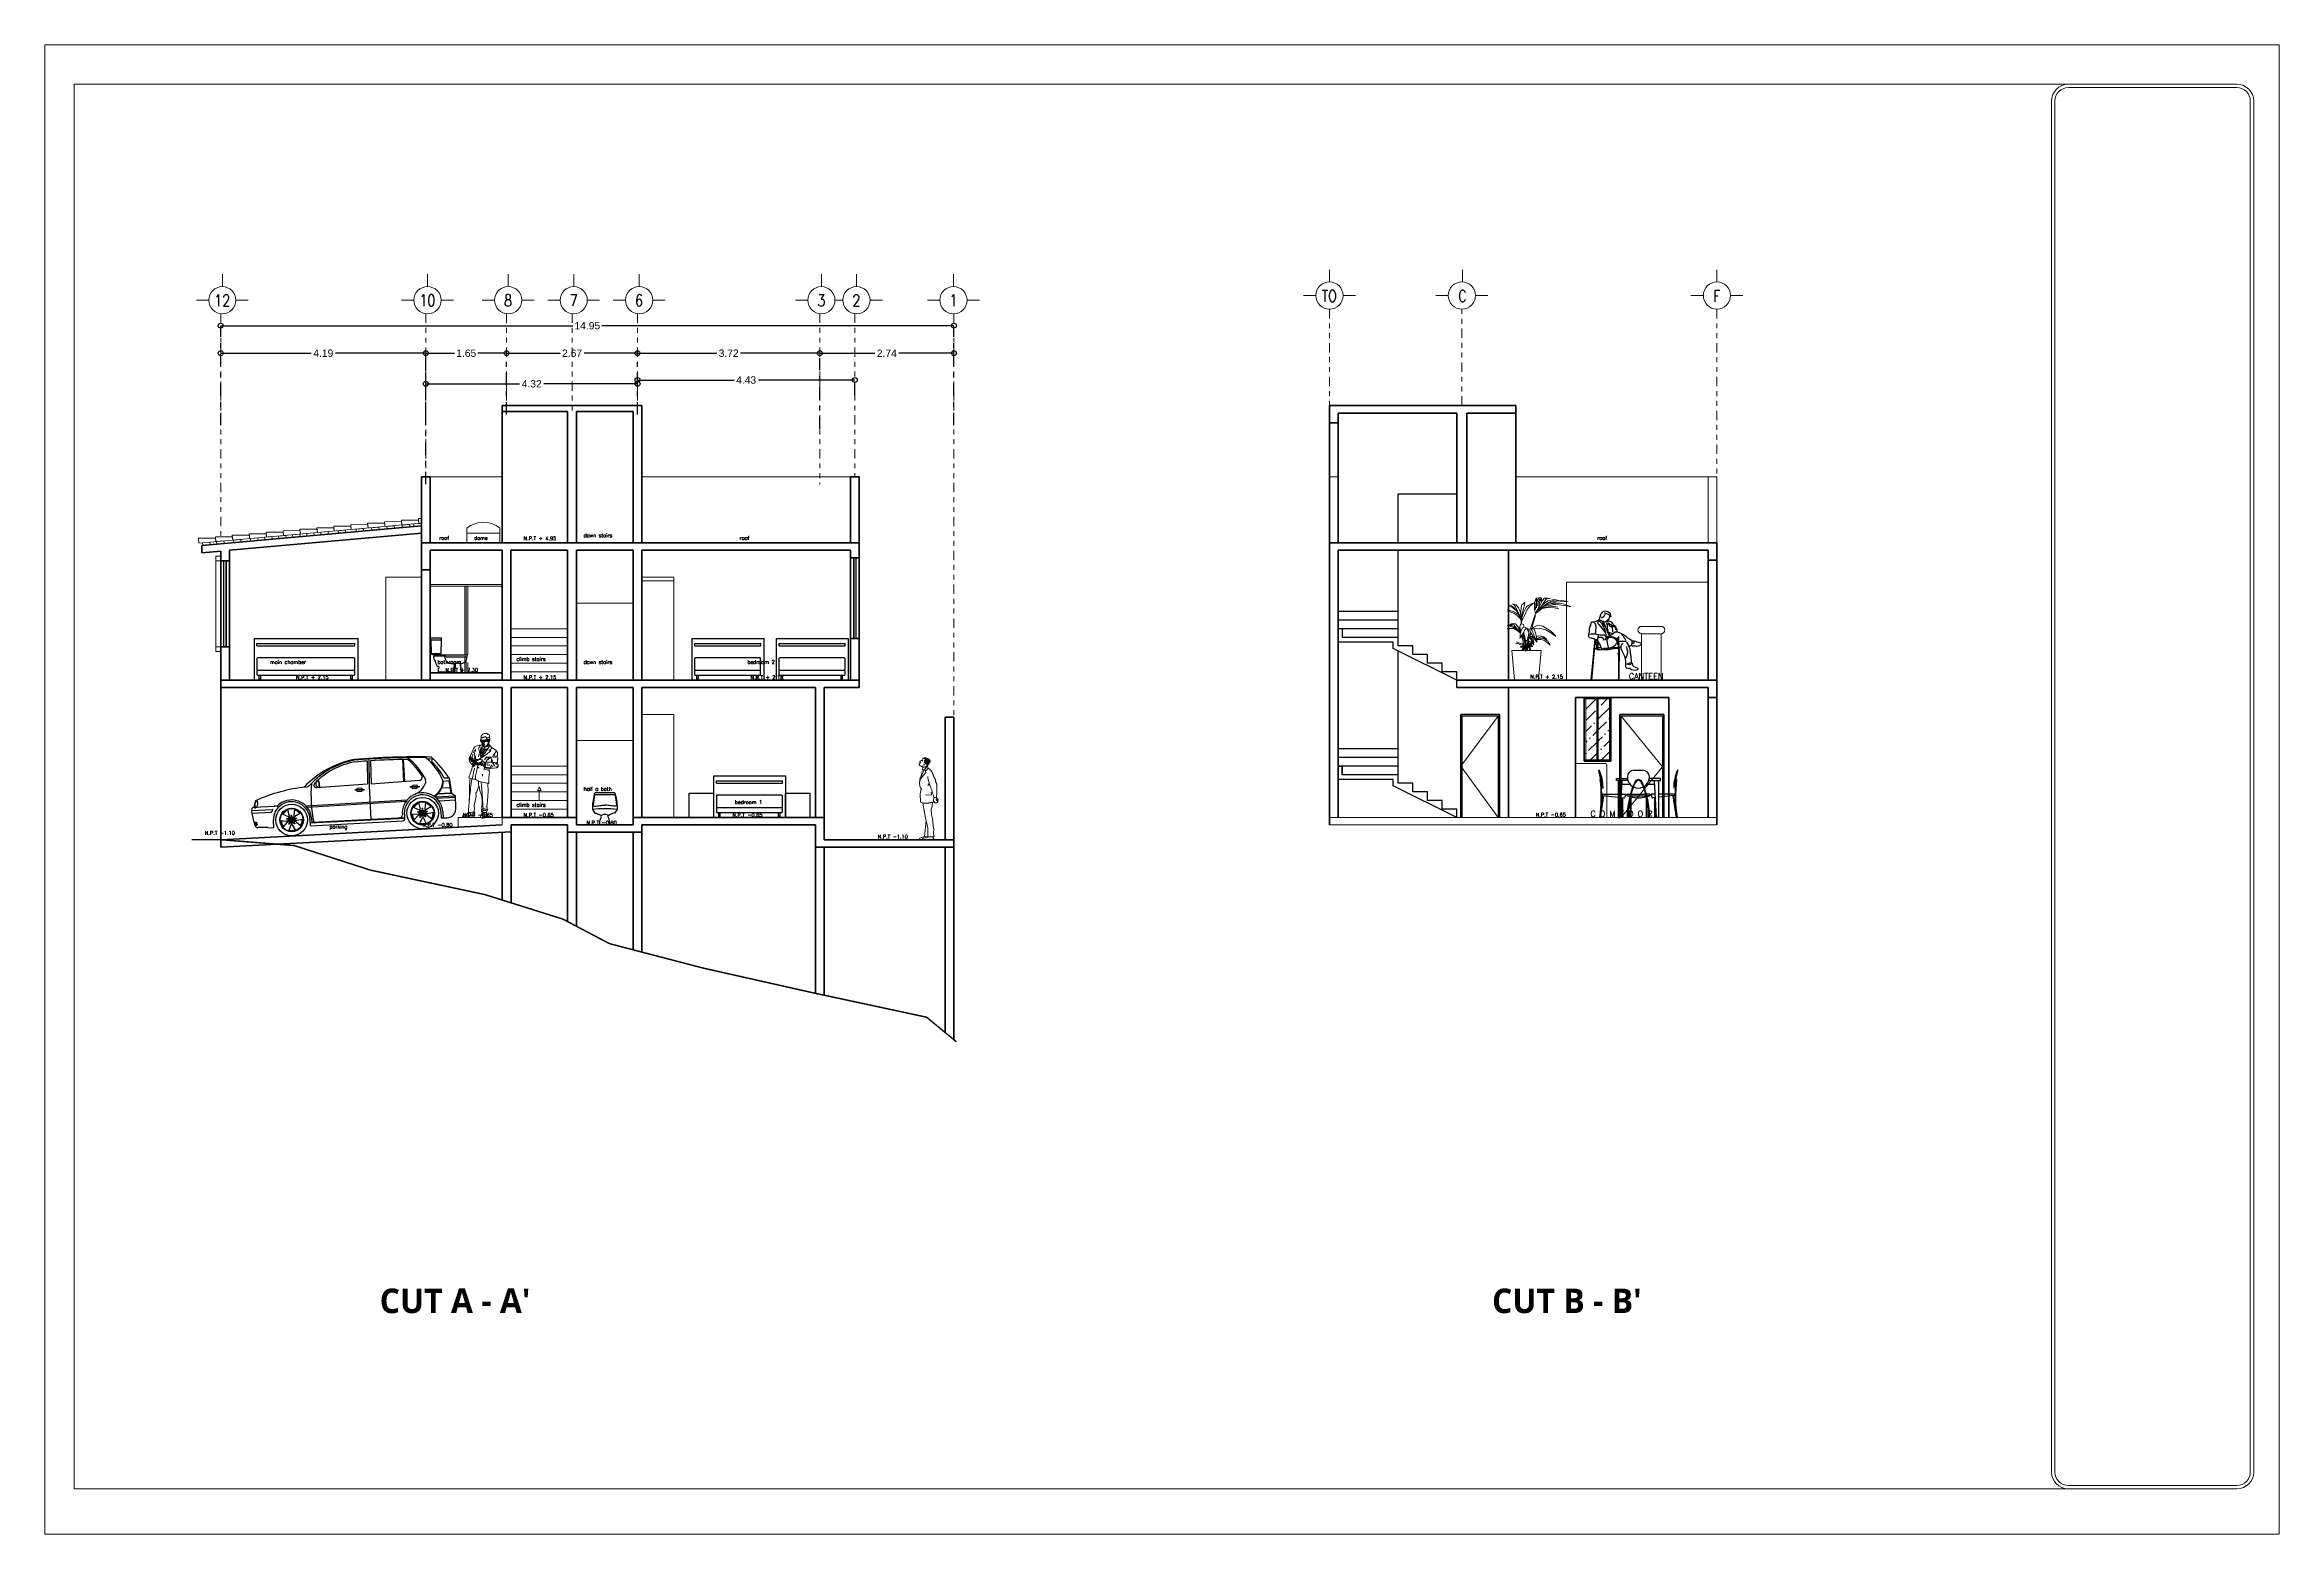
# Model space of a CAD drawing. Extents: x -111 to 1137, y -130 to 54.
# Drawn here: x 632.23 to 677.8, y 14.81 to 45.18 of the extents above; entities that cross this region are included whole.
import ezdxf
from ezdxf.enums import TextEntityAlignment as Align

# ---------------------------------------------------------------- set-up
doc = ezdxf.new("R2010")
doc.units = 0
doc.linetypes.add('DASHDOT2', pattern=[0.5, 0.25, -0.125, 0, -0.125])
doc.linetypes.add('DIVIDE2', pattern=[15.875, 6.35, -3.175, 0, -3.175, 0, -3.175])
doc.layers.get('0').update_dxf_attribs({"lineweight": 0})
for name, color, linetype in [('CAL', 155, 'Continuous'), ('CAL-MURO', 251, 'Continuous'), ('Escaleras', 17, 'Continuous'), ('FURNITUR', 6, 'Continuous'), ('humanos', 251, 'Continuous'), ('Linea sanitaria', 6, 'DASHDOT2'), ('MG', 13, 'Continuous'), ('MS', 4, 'Continuous'), ('TEXTO', 164, 'Continuous')]:
    doc.layers.add(name, color=color, linetype=linetype)
for name, color, linetype, lineweight in [('EJES', 51, 'DIVIDE2', 0), ('ejes 1', 30, 'Continuous', 0), ('FACHADAS', 7, 'Continuous', 0), ('humans', 21, 'Continuous', 0), ('JARDINES', 3, 'Continuous', 0), ('MUEBLES', 1, 'Continuous', 9), ('muro', 7, 'Continuous', 18), ('Muro div', 150, 'Continuous', 18), ('muros', 5, 'Continuous', 60), ('Pluma2', 2, 'Continuous', 20), ('PUERTAS', 1, 'Continuous', 9), ('VENTANAS', 4, 'Continuous', 9)]:
    doc.layers.add(name, color=color, linetype=linetype, lineweight=lineweight)
doc.styles.add('arial', font='arial.ttf')
doc.styles.add('COMPLEX', font='complex.shx', dxfattribs={"height": 0.25})
doc.styles.add('planta$1$ROMANS', font='ROMANS.shx', dxfattribs={"width": 1.6})
doc.dimstyles.new('COTAS ZAR', dxfattribs={"dimtxt": 0.15, "dimasz": 0.1, "dimexe": 0, "dimexo": 0, "dimgap": 0.05, "dimtad": 0, "dimtih": 1, "dimtoh": 1, "dimrnd": 0.005, "dimzin": 1, "dimdsep": 46, "dimtxsty": 'arial', "dimblk": 'ORIGIN', "dimcen": 0.2, "dimclrd": 34, "dimclre": 134, "dimclrt": 6, "dimazin": 0, "dimtfac": 1, "dimtmove": 0, "dimatfit": 3, "dimldrblk": 'ORIGIN', "dimfxl": 1, "dimarcsym": 0})

# ---------------------------------------------------------------- blocks, each defined once
blk = doc.blocks.new('WC ELLISSE FR ELEV')
blk.add_line((-0.094, 0), (0.094, 0))
for points in [[(-0.195, 0.559, 0.079713), (-0.227, 0.289), (-0.183, 0.219), (-0.162, 0.221, 0.038565), (-0.081, 0.184, 5.702317)], [(-0.188, 0.559, 0.027108), (-0.216, 0.366, 0.368372), (-0.191, 0.347, 0.01577), (-0.081, 0.361, -0.023854), (0, 0.366, -0.023854)], [(0.188, 0.559, -0.027108), (0.216, 0.366, -0.368372), (0.191, 0.347, -0.01577), (0.081, 0.361, 0.023854), (0, 0.366, 0.023854)], [(0.195, 0.559, -0.079713), (0.227, 0.289), (0.183, 0.219), (0.162, 0.221, -0.038565), (0.081, 0.184, -5.702317)], [(-0.094, 0, -0.136713), (-0.066, 0.141, 0.384727), (-0.081, 0.184)], [(0.094, 0, 0.136713), (0.066, 0.141, -0.384727), (0.081, 0.184)]]:
    blk.add_lwpolyline(points, format="xyb")
for centre, radius, start, end in [((-0.167, 0.565), 0.0325, 114.6053, 191.5408), ((-0.047, -12.841), 13.401, 89.7978, 90.6497), ((0.016, -4.087), 4.685, 90.1919, 92.4054), ((-0.016, -4.087), 4.685, 87.5946, 89.8081), ((0.047, -12.841), 13.401, 89.3503, 90.2022), ((0.167, 0.565), 0.0325, 348.4592, 65.3947), ((0.025, -2.933), 3.232, 90.4455, 94.4736), ((-0.073, 0.268), 0.0846, 264.9526, 291.9574), ((0.005, 0.018), 0.177, 91.6063, 105.2221), ((-0.025, -2.933), 3.232, 85.5264, 89.5545), ((-0.005, 0.018), 0.177, 74.7779, 88.3937), ((0.073, 0.268), 0.0846, 248.0426, 275.0474)]:
    blk.add_arc(centre, radius, start, end)
blk = doc.blocks.new('planta$0$golf lat')
for p, q in [((-1.442, 1.47), (-1.432, 1.456)), ((-1.088, 1.442), (-1.103, 0.975)), ((-1.051, 1.477), (-1.068, 0.933)), ((-1.016, 1.443), (-1.031, 0.976)), ((-0.366, 1.435), (-0.366, 0.99)), ((-0.348, 1.435), (-0.348, 0.99)), ((0.139, 1.424), (0.251, 1.425)), ((0.26, 1.408), (0.269, 1.408)), ((-2.144, 0.954), (-1.103, 0.975)), ((-2.129, 1.085), (-2.129, 1.075)), ((-2.129, 0.969), (-2.129, 0.954)), ((-2.09, 1.084), (-2.098, 1.084)), ((-2.098, 1.084), (-2.091, 0.96)), ((-2.083, 0.961), (-2.091, 0.96)), ((-2.09, 1.084), (-2.083, 0.961)), ((-1.068, 0.933), (-1.07, 0.24)), ((-1.031, 0.976), (-0.037, 0.996)), ((0.448, 0.953), (0.559, 0.955)), ((0.482, 1.013), (0.561, 1.015)), ((0.559, 0.955), (0.586, 0.707)), ((0.565, 1.002), (0.599, 0.695)), ((-3.488, 0.555), (-3.068, 0.558)), ((-3.488, 0.501), (-3.089, 0.505)), ((-3.443, 0.621), (-3.022, 0.621)), ((-3.421, 0.632), (-3.442, 0.626)), ((-3.425, 0.644), (-3.44, 0.639)), ((-3.423, 0.656), (-3.437, 0.652)), ((-3.419, 0.668), (-3.434, 0.665)), ((-3.417, 0.681), (-3.43, 0.678)), ((-3.412, 0.696), (-3.425, 0.692)), ((-3.406, 0.709), (-3.421, 0.706)), ((-2.873, 0.456), (-2.755, 0.393)), ((-2.758, 0.54), (-2.734, 0.408)), ((-2.615, 0.54), (-2.639, 0.408)), ((-2.617, 0.393), (-2.499, 0.456)), ((-2.379, 0.591), (-0.312, 0.607)), ((-2.358, 0.564), (-0.336, 0.581)), ((-1.355, 0.874), (-1.183, 0.874)), ((-1.355, 0.853), (-1.355, 0.874)), ((-1.183, 0.853), (-1.355, 0.853)), ((-1.235, 0.895), (-1.309, 0.895)), ((-1.309, 0.833), (-1.235, 0.833)), ((-1.183, 0.874), (-1.183, 0.853)), ((-0.229, 0.874), (-0.056, 0.874)), ((-0.229, 0.853), (-0.229, 0.874)), ((-0.056, 0.853), (-0.229, 0.853)), ((-0.199, 0.456), (-0.081, 0.393)), ((-0.108, 0.895), (-0.183, 0.895)), ((-0.183, 0.833), (-0.108, 0.833)), ((-0.084, 0.54), (-0.06, 0.408)), ((-0.056, 0.874), (-0.056, 0.853)), ((0.059, 0.54), (0.035, 0.408)), ((0.056, 0.393), (0.175, 0.456)), ((0.256, 0.637), (0.673, 0.637)), ((0.284, 0.612), (0.673, 0.612)), ((0.312, 0.695), (0.599, 0.695)), ((0.325, 0.707), (0.586, 0.707)), ((0.331, 0.554), (0.673, 0.554)), ((0.405, 0.813), (0.574, 0.817)), ((0.599, 0.695), (0.673, 0.637)), ((0.673, 0.405), (0.673, 0.637)), ((-3.452, 0.316), (-3.406, 0.316)), ((-3.45, 0.306), (-3.404, 0.306)), ((-3.448, 0.296), (-3.401, 0.296)), ((-3.445, 0.286), (-3.399, 0.286)), ((-3.443, 0.276), (-3.396, 0.276)), ((-3.44, 0.265), (-3.393, 0.265)), ((-3.437, 0.255), (-3.391, 0.255)), ((-3.18, 0.196), (-3.383, 0.201)), ((-3.18, 0.196), (-3.061, 0.183)), ((-3.061, 0.321), (-3.061, 0.183)), ((-2.917, 0.321), (-2.784, 0.303)), ((-2.776, 0.278), (-2.873, 0.185)), ((-2.758, 0.101), (-2.699, 0.222)), ((-2.708, 0.284), (-2.729, 0.321)), ((-2.704, 0.3), (-2.726, 0.337)), ((-2.712, 0.355), (-2.692, 0.321)), ((-2.692, 0.321), (-2.704, 0.3)), ((-2.703, 0.36), (-2.686, 0.331)), ((-2.686, 0.31), (-2.703, 0.281)), ((-2.669, 0.36), (-2.686, 0.331)), ((-2.686, 0.31), (-2.669, 0.281)), ((-2.66, 0.355), (-2.68, 0.321)), ((-2.68, 0.321), (-2.668, 0.3)), ((-2.615, 0.101), (-2.673, 0.222)), ((-2.668, 0.3), (-2.647, 0.337)), ((-2.665, 0.284), (-2.643, 0.321)), ((-2.596, 0.278), (-2.499, 0.185)), ((-2.455, 0.321), (-2.588, 0.303)), ((-2.312, 0.319), (-2.312, 0.192)), ((-2.312, 0.24), (-0.387, 0.24)), ((-2.305, 0.185), (-0.417, 0.185)), ((-2.278, 0.319), (-2.278, 0.259)), ((-2.272, 0.252), (-0.386, 0.252)), ((-0.426, 0.357), (-0.426, 0.31)), ((-0.385, 0.291), (-0.388, 0.213)), ((-0.243, 0.321), (-0.11, 0.303)), ((-0.102, 0.278), (-0.199, 0.185)), ((-0.084, 0.101), (-0.025, 0.222)), ((-0.034, 0.284), (-0.055, 0.321)), ((-0.031, 0.3), (-0.052, 0.337)), ((-0.038, 0.355), (-0.018, 0.321)), ((-0.018, 0.321), (-0.031, 0.3)), ((-0.029, 0.36), (-0.012, 0.331)), ((-0.012, 0.31), (-0.029, 0.281)), ((0.005, 0.36), (-0.012, 0.331)), ((-0.012, 0.31), (0.005, 0.281)), ((0.014, 0.355), (-0.006, 0.321)), ((-0.006, 0.321), (0.006, 0.3)), ((0.059, 0.101), (0.001, 0.222)), ((0.006, 0.3), (0.027, 0.337)), ((0.009, 0.284), (0.031, 0.321)), ((0.078, 0.278), (0.175, 0.185)), ((0.219, 0.321), (0.086, 0.303)), ((0.362, 0.334), (0.362, 0.213)), ((0.373, 0.202), (0.485, 0.202)), ((0.403, 0.336), (0.403, 0.202))]:
    blk.add_line(p, q)
for centre, radius in [((-2.686, 0.321), 0.321), ((-2.686, 0.321), 0.241), ((-2.686, 0.321), 0.231), ((-0.012, 0.321), 0.321), ((-0.012, 0.321), 0.241), ((-0.012, 0.321), 0.231), ((-2.775, 0.35), 0.00753), ((-2.686, 0.321), 0.0695), ((-2.741, 0.245), 0.00753), ((-2.686, 0.321), 0.0481), ((-2.686, 0.414), 0.00753), ((-2.631, 0.245), 0.00753), ((-2.597, 0.35), 0.00753), ((-0.101, 0.35), 0.00753), ((-0.012, 0.321), 0.0695), ((-0.067, 0.245), 0.00753), ((-0.012, 0.321), 0.0481), ((-0.012, 0.414), 0.00753), ((0.043, 0.245), 0.00753), ((0.077, 0.35), 0.00753)]:
    blk.add_circle(centre, radius)
for centre, radius, start, end in [((-1.075, -0.409), 1.914, 98.1783, 133.7121), ((-1.119, -0.171), 1.657, 97.7737, 134.0907), ((-1.147, -0.063), 1.511, 97.353, 133.0911), ((-0.854, -12.964), 14.458, 85.7551, 91.955), ((-0.84, -14.064), 15.542, 86.5209, 91.8551), ((-0.854, -12.618), 14.061, 90.9553, 91.9824), ((-0.854, -12.618), 14.061, 87.6097, 90.6626), ((-0.268, 1.402), 0.029, 32.5432, 87.7147), ((-1.104, 0.496), 1.29, 22.685, 48.7526), ((-1.105, 0.496), 1.261, 27.6412, 46.9805), ((0.101, 1.421), 0.029, 39.3632, 86.4865), ((-0.73, 0.534), 1.244, 20.1568, 46.643), ((0.214, 1.425), 0.029, 38.7784, 85.8848), ((0.256, 1.38), 0.0284, 83.2153, 217.3916), ((-1.71, -0.363), 2.656, 31.1861, 42.8642), ((-2.145, -2.556), 3.54, 93.5999, 110.5514), ((-2.376, 1.126), 0.15, 273.5999, 314.0907), ((0.717, 0.659), 2.986, 172.5645, 188.05), ((-2.145, 1.004), 0.05, 133.0911, 271.1527), ((-2.097, 1.022), 0.0618, 90.4915, 275.8779), ((-0.294, 1.096), 0.41, 286.94, 337.7505), ((-0.038, 1.054), 0.058, 271.1527, 27.6412), ((0.021, 0.967), 0.07, 337.7505, 22.685), ((-0.721, 0.488), 1.294, 24.9133, 42.492), ((0.04, 1.003), 0.4, 299.2573, 354.2727), ((0.04, 1.003), 0.412, 299.9562, 352.9747), ((0.481, 1.042), 0.029, 197.967, 271.2402), ((0.536, 0.999), 0.029, 6.2649, 26.4593), ((0.536, 0.999), 0.029, 6.2649, 26.4593), ((-3.445, 0.528), 0.0509, 148.3163, 211.6837), ((-3.44, 0.57), 0.0506, 93.3744, 197.7177), ((-2.439, 0.592), 1.054, 184.9257, 199.3167), ((-2.996, 0.547), 0.453, 154.3902, 170.6472), ((-3.41, 0.656), 0.0485, 226.2506, 312.7267), ((-3.282, 0.654), 0.138, 140.0498, 191.7445), ((-3.404, 0.632), 0.0142, 206.4731, 240.3419), ((-3.378, 0.73), 0.03, 108.5859, 154.3902), ((-3.377, 0.729), 0.018, 41.7798, 129.2601), ((-3.35, 0.742), 0.0288, 137.0411, 174.0068), ((-3.385, 0.632), 0.0142, 305.2291, 329.2461), ((-3.529, 0.696), 0.172, 335.4696, 15.1464), ((-3.089, 0.512), 0.00699, 270.4693, 334.6724), ((-2.686, 0.321), 0.439, 148.889, 154.6724), ((-3.068, 0.551), 0.00699, 328.889, 90.4693), ((-2.686, 0.321), 0.374, 359.6929, 180), ((-3.014, 0.488), 0.133, 55.3451, 94.8522), ((-2.686, 0.321), 0.409, 359.7021, 134.1237), ((-2.686, 0.321), 0.214, 108.6114, 143.3886), ((-2.686, 0.321), 0.214, 36.6114, 71.3886), ((-1.309, 0.872), 0.023, 90, 173.8819), ((-1.309, 0.856), 0.023, 188.0053, 270), ((-1.235, 0.872), 0.023, 6.1181, 90), ((-1.235, 0.856), 0.023, 270, 351.9947), ((-0.012, 0.321), 0.415, 53.4534, 174.929), ((-0.012, 0.321), 0.374, 2.0832, 184.5987), ((-0.183, 0.872), 0.023, 90, 173.8819), ((-0.183, 0.856), 0.023, 188.0053, 270), ((-0.012, 0.321), 0.214, 108.6114, 143.3886), ((-0.108, 0.872), 0.023, 6.1181, 90), ((-0.108, 0.856), 0.023, 270, 351.9947), ((-0.012, 0.321), 0.214, 36.6114, 71.3886), ((-0.012, 0.321), 0.415, 2.0832, 53.4518), ((-3.38, 0.254), 0.0535, 191.9881, 267.0597), ((-2.13, 0.61), 1.309, 192.958, 195.6919), ((-2.686, 0.321), 0.214, 180.6114, 215.3886), ((-2.787, 0.288), 0.0151, 317.0125, 78.9875), ((-2.749, 0.406), 0.0151, 245.0125, 6.9875), ((-2.686, 0.321), 0.214, 252.6114, 287.3886), ((-2.686, 0.321), 0.0428, 180, 240), ((-2.686, 0.321), 0.0428, 127.1808, 158.0265), ((-2.686, 0.321), 0.0428, 67.1808, 112.8192), ((-2.686, 0.321), 0.0428, 247.1808, 292.8192), ((-2.686, 0.215), 0.0151, 29.0125, 150.9875), ((-2.686, 0.321), 0.0428, 300, 0), ((-2.686, 0.321), 0.0428, 21.9735, 52.8192), ((-2.624, 0.406), 0.0151, 173.0125, 294.9875), ((-2.585, 0.288), 0.0151, 101.0125, 222.9875), ((-2.686, 0.321), 0.214, 324.6114, 359.3886), ((-2.305, 0.192), 0.00699, 180, 270), ((-2.271, 0.259), 0.00699, 180, 270), ((-0.496, 0.31), 0.07, 270, 0), ((-0.417, 0.214), 0.029, 270, 358.5669), ((-0.012, 0.321), 0.214, 180.6114, 215.3886), ((-0.113, 0.288), 0.0151, 317.0125, 78.9875), ((-0.075, 0.406), 0.0151, 245.0125, 6.9875), ((-0.012, 0.321), 0.214, 252.6114, 287.3886), ((-0.012, 0.321), 0.0428, 180, 240), ((-0.012, 0.321), 0.0428, 127.1808, 158.0265), ((-0.012, 0.321), 0.0428, 67.1808, 112.8192), ((-0.012, 0.321), 0.0428, 247.1808, 292.8192), ((-0.012, 0.215), 0.0151, 29.0125, 150.9875), ((-0.012, 0.321), 0.0428, 300, 0), ((-0.012, 0.321), 0.0428, 21.9735, 52.8192), ((0.05, 0.406), 0.0151, 173.0125, 294.9875), ((0.089, 0.288), 0.0151, 101.0125, 222.9875), ((-0.012, 0.321), 0.214, 324.6114, 359.3886), ((0.373, 0.213), 0.0116, 180, 270), ((0.483, 0.393), 0.191, 270.6628, 3.6135)]:
    blk.add_arc(centre, radius, start, end)
blk = doc.blocks.new('Man-martini-macho')
blk.add_hatch(color=256).paths.add_polyline_path([(168, 1674), (168, 1669), (171, 1666), (192, 1663), (206, 1659), (210, 1659), (218, 1662), (243, 1667), (265, 1669), (282, 1669), (286, 1670), (313, 1679), (327, 1681), (332, 1680), (328, 1673), (327, 1668), (320, 1668), (291, 1653), (288, 1648), (276, 1636), (257, 1627), (240, 1625), (227, 1630), (219, 1638), (212, 1648), (210, 1650), (207, 1648), (203, 1630), (200, 1625), (195, 1624), (172, 1629), (164, 1636), (161, 1649), (161, 1664), (164, 1673), (170, 1675)])
for p, q in [((173, 1154), (161, 1153)), ((168, 1146), (164, 1138)), ((164, 1138), (166, 1131)), ((166, 1131), (174, 1132)), ((177, 1156), (168, 1146)), ((174, 1132), (190, 1142)), ((200, 1168), (177, 1156)), ((190, 1142), (207, 1147)), ((210, 1172), (200, 1168)), ((207, 1147), (217, 1151))]:
    blk.add_line(p, q)
for points in [[(199, 1565), (175, 1557), (170, 1558), (137, 1555), (82, 1541), (38, 1521), (18, 1502), (0, 1466), (-19, 1414), (-25, 1393), (-24, 1389), (-46, 1357), (-59, 1312), (-67, 1307), (-72, 1305), (-78, 1297), (-85, 1268), (-82, 1242), (-73, 1213), (-61, 1187), (-52, 1177), (-42, 1166), (-34, 1156), (-19, 1145), (0, 1135), (14, 1127)], [(9, 1395), (29, 1449)], [(41, 1489), (50, 1459)], [(52, 1449), (55, 1419)], [(175, 1557), (141, 1534), (147, 1517), (118, 1501), (128, 1444), (142, 1374), (160, 1324), (173, 1293)], [(331, 1502), (316, 1473), (290, 1440), (253, 1388), (212, 1338), (183, 1300), (139, 1256), (132, 1246)], [(152, 1264), (189, 1293), (225, 1318), (302, 1371), (355, 1413), (380, 1437), (361, 1458), (358, 1463), (378, 1471), (391, 1477), (388, 1503), (388, 1519), (383, 1529), (366, 1546), (356, 1553), (352, 1555)], [(167, 1502), (160, 1460), (158, 1399), (159, 1369)], [(168, 1676), (169, 1693), (170, 1706), (170, 1713), (171, 1724)], [(169, 1731), (172, 1723), (179, 1719), (186, 1716), (192, 1719), (204, 1718), (212, 1719), (224, 1721), (227, 1729), (238, 1735), (252, 1734), (264, 1736), (275, 1734), (281, 1728), (290, 1719), (290, 1713), (287, 1707), (289, 1700), (297, 1692), (298, 1686), (306, 1679)], [(170, 1723), (171, 1734), (176, 1748), (188, 1772), (212, 1795), (238, 1806), (261, 1808), (282, 1807), (292, 1806), (302, 1802), (308, 1803), (312, 1797), (316, 1798), (317, 1793), (327, 1784), (341, 1778), (352, 1756), (353, 1739), (354, 1715), (357, 1692), (357, 1684)], [(172, 1676), (173, 1688), (173, 1697), (175, 1707), (177, 1721)], [(204, 1559), (187, 1522), (179, 1474), (175, 1417), (175, 1383), (173, 1336), (177, 1299)], [(177, 1628), (183, 1617), (191, 1599), (195, 1584), (196, 1573), (202, 1563), (209, 1554), (216, 1540), (222, 1532), (232, 1527), (238, 1528), (244, 1528), (256, 1530), (270, 1536), (294, 1553), (309, 1572), (322, 1594), (324, 1606), (325, 1622), (327, 1626)], [(211, 1463), (200, 1436), (184, 1396), (177, 1375)], [(247, 1514), (242, 1506), (231, 1493), (222, 1474), (213, 1466), (210, 1462), (208, 1476), (204, 1493), (197, 1511), (193, 1525), (197, 1537)], [(201, 1623), (198, 1614), (197, 1609), (199, 1602), (204, 1601), (209, 1599), (211, 1597), (215, 1597), (217, 1601), (224, 1605), (229, 1605), (234, 1604), (237, 1605), (236, 1611), (234, 1614), (230, 1617)], [(232, 1459), (207, 1394), (201, 1361), (198, 1339)], [(204, 1578), (208, 1580), (213, 1581), (216, 1580), (219, 1580), (223, 1581), (230, 1582), (238, 1581), (245, 1579), (250, 1579), (252, 1579), (245, 1576), (241, 1571), (237, 1567), (230, 1563), (222, 1563), (215, 1564), (209, 1568), (206, 1571), (206, 1575), (204, 1576)], [(244, 1578), (237, 1577), (231, 1576), (226, 1575), (222, 1574), (215, 1575), (211, 1576)], [(252, 1487), (250, 1476), (246, 1467), (243, 1461), (242, 1446), (237, 1422), (231, 1399), (225, 1377), (216, 1354), (211, 1337)], [(230, 1603), (227, 1601), (221, 1599), (218, 1598)], [(221, 1556), (233, 1557), (243, 1560), (249, 1565)], [(222, 1476), (229, 1468), (233, 1462), (237, 1472), (246, 1483), (249, 1491)], [(235, 1528), (241, 1520), (251, 1513), (264, 1515), (317, 1533), (330, 1545), (341, 1559), (344, 1566), (344, 1573), (342, 1578), (339, 1580)], [(380, 1527), (389, 1517), (410, 1501), (443, 1478), (473, 1458), (494, 1445), (511, 1425), (518, 1408), (521, 1398), (522, 1376), (520, 1361), (522, 1354), (520, 1344), (517, 1303), (518, 1286), (527, 1272), (528, 1259), (522, 1251), (521, 1171), (530, 1154), (540, 1145), (542, 1128), (539, 1112), (527, 1083), (506, 1069), (434, 1063), (377, 1060), (343, 1063), (281, 1067), (240, 1078)], [(332, 1624), (331, 1610), (324, 1578), (300, 1547), (281, 1526), (262, 1522), (246, 1522), (242, 1526)], [(248, 1511), (252, 1499), (253, 1483), (257, 1463), (257, 1449), (278, 1466), (300, 1481), (320, 1493), (338, 1510), (343, 1524), (351, 1544), (351, 1555)], [(312, 1661), (306, 1648), (299, 1640), (285, 1636)], [(298, 1719), (300, 1710)], [(311, 1791), (300, 1783)], [(313, 1724), (314, 1713)], [(317, 1664), (313, 1650), (317, 1648), (316, 1642), (315, 1633), (317, 1628), (322, 1627)], [(340, 1581), (346, 1575), (347, 1568), (348, 1563), (351, 1557), (349, 1553), (343, 1546), (330, 1538), (319, 1533)], [(327, 1664), (327, 1657), (326, 1647), (327, 1642), (330, 1636), (329, 1633), (327, 1633), (327, 1630)], [(327, 1730), (334, 1718)], [(333, 1682), (341, 1687), (349, 1687), (355, 1685), (359, 1680), (360, 1665), (357, 1652), (350, 1638), (345, 1632), (341, 1631), (336, 1629), (330, 1627)], [(333, 1654), (336, 1649), (335, 1645), (333, 1643)], [(349, 1679), (348, 1680), (344, 1680), (341, 1677), (338, 1672), (336, 1666), (336, 1661)], [(344, 1630), (343, 1620), (343, 1609), (341, 1604), (339, 1595), (338, 1578), (338, 1560), (337, 1557)], [(344, 1648), (340, 1643)], [(340, 1453), (356, 1440)], [(341, 1737), (344, 1722)], [(352, 1656), (352, 1663), (351, 1671)], [(-4, 1135), (-11, 1112), (-29, 1041), (-53, 967), (-68, 925), (-81, 895), (-84, 883), (-89, 862), (-78, 852), (-59, 845), (-26, 835), (8, 833), (37, 828), (53, 829)], [(-44, 1297), (-57, 1284), (-69, 1267), (-70, 1264), (-47, 1274), (-32, 1279), (-16, 1282), (-14, 1287)], [(2, 1271), (-26, 1274), (-36, 1271), (-56, 1244), (-69, 1232)], [(-63, 1308), (-42, 1305), (-25, 1300), (-9, 1296)], [(-54, 1242), (-22, 1260), (-12, 1262), (6, 1261)], [(13, 1254), (-15, 1252), (-33, 1229), (-49, 1202)], [(14, 1244), (-7, 1224), (-13, 1195), (-15, 1224), (-11, 1234), (-26, 1204)], [(32, 1067), (10, 975), (-7, 890), (-21, 843)], [(-14, 1170), (-12, 1154)], [(-11, 1108), (11, 1105), (22, 1097), (25, 1099), (22, 1107), (0, 1112), (-8, 1114)], [(-10, 1316), (-4, 1363)], [(52, 1238), (46, 1239), (33, 1235), (19, 1223), (10, 1206), (6, 1188), (8, 1164), (10, 1148), (10, 1138), (12, 1127), (20, 1123), (30, 1123), (33, 1128), (35, 1135), (36, 1139)], [(53, 1238), (50, 1233), (42, 1226), (29, 1213), (25, 1201), (21, 1180), (25, 1165), (32, 1151), (36, 1148), (38, 1139), (44, 1136), (54, 1134), (66, 1134), (75, 1135), (81, 1137)], [(23, 1424), (32, 1363), (37, 1316), (31, 1279), (31, 1257)], [(41, 1184), (37, 1174)], [(38, 1166), (53, 1157), (63, 1151), (77, 1142), (89, 1135), (103, 1131), (120, 1129), (129, 1132), (130, 1137), (126, 1141), (117, 1147), (108, 1148), (100, 1151), (82, 1162), (66, 1173), (54, 1181), (46, 1188)], [(43, 1145), (52, 1142), (64, 1142), (75, 1141)], [(51, 1205), (46, 1199)], [(102, 1127), (91, 1071), (73, 984), (55, 900), (50, 855), (65, 817), (81, 807), (127, 787), (196, 767), (263, 751), (299, 748), (320, 744), (335, 741), (339, 743), (337, 775), (338, 848), (340, 871), (342, 906), (348, 931), (348, 946), (351, 976), (345, 1010), (345, 1030), (348, 1060)], [(55, 1327), (55, 1286), (53, 1249)], [(53, 1238), (61, 1248), (69, 1252), (72, 1252), (79, 1251), (86, 1249), (96, 1249), (101, 1249), (109, 1250), (117, 1249), (118, 1242), (112, 1236), (104, 1234), (103, 1230), (92, 1227), (81, 1226), (73, 1224)], [(61, 1209), (69, 1198), (84, 1188), (95, 1180), (105, 1173), (111, 1169), (115, 1163), (114, 1155), (110, 1153), (102, 1152), (90, 1159)], [(65, 1208), (70, 1213), (72, 1223)], [(85, 1230), (74, 1230)], [(132, 1073), (117, 1076), (116, 1086), (106, 1090), (98, 1087), (96, 1077), (101, 1069), (109, 1069), (114, 1073), (120, 1072), (131, 1071)], [(103, 1082), (106, 1080)], [(126, 1358), (117, 1308)], [(117, 1242), (195, 1250), (197, 1215)], [(128, 1161), (121, 1154), (121, 1148), (123, 1143), (129, 1141), (147, 1147), (163, 1155), (178, 1160), (192, 1166), (198, 1169)], [(248, 1194), (229, 1204), (220, 1213), (211, 1216), (203, 1215), (191, 1210), (143, 1187), (133, 1182), (127, 1176), (127, 1168), (130, 1165), (134, 1164), (146, 1168), (153, 1173), (160, 1177), (172, 1183), (186, 1188)], [(194, 1140), (185, 1136), (185, 1129), (189, 1124), (204, 1125), (215, 1129), (224, 1131), (233, 1128)], [(191, 1213), (187, 1245)], [(202, 1195), (191, 1190)], [(194, 1411), (198, 1389), (199, 1363)], [(223, 1203), (225, 1198), (233, 1193), (235, 1186), (235, 1178), (238, 1171), (243, 1164), (243, 1160), (244, 1153), (246, 1147), (247, 1139), (243, 1131), (238, 1128)], [(226, 1128), (229, 1124), (232, 1119)], [(344, 1012), (293, 1030), (269, 1036), (234, 1045), (226, 1047)], [(228, 1099), (230, 1087)], [(249, 1196), (258, 1196), (267, 1193), (275, 1184), (276, 1171), (276, 1150), (274, 1132), (268, 1118), (262, 1103), (259, 1093), (246, 1097), (235, 1099), (230, 1100), (230, 1106), (234, 1109), (236, 1113), (233, 1116), (232, 1119), (244, 1119), (256, 1130), (261, 1142), (262, 1165), (260, 1182), (251, 1192), (249, 1195)], [(248, 1069), (247, 1057), (243, 1049)], [(248, 1240), (287, 1307), (307, 1304), (361, 1300), (395, 1300)], [(255, 1197), (283, 1194), (303, 1194), (319, 1192), (336, 1192), (365, 1192), (390, 1191), (396, 1195), (398, 1196)], [(260, 1091), (291, 1079), (332, 1078), (375, 1074), (405, 1072)], [(267, 1040), (304, 1030), (334, 1018)], [(281, 1286), (315, 1281), (362, 1278), (383, 1278)], [(336, 1272), (315, 1246), (310, 1251), (303, 1241), (281, 1207)], [(313, 1163), (315, 1142), (306, 1123)], [(353, 1146), (343, 1130), (339, 1113)], [(404, 1140), (385, 1115), (375, 1097)], [(403, 1283), (392, 1243), (395, 1209), (399, 1192)], [(396, 1192), (400, 1181)], [(399, 1190), (412, 1186)], [(403, 1184), (424, 1170), (436, 1153), (446, 1137), (458, 1116), (468, 1112), (474, 1104)], [(410, 1242), (415, 1215), (406, 1193)], [(425, 1112), (413, 1085)], [(500, 1428), (491, 1421), (443, 1356), (416, 1308)], [(422, 1184), (439, 1170), (445, 1151), (454, 1137)], [(434, 1186), (459, 1183), (476, 1176), (485, 1164), (499, 1152), (508, 1141)], [(466, 1349), (448, 1319), (443, 1287)], [(504, 1331), (485, 1312), (481, 1295)], [(510, 1197), (492, 1183), (504, 1179), (515, 1168)], [(519, 1117), (516, 1097), (500, 1083)], [(125, 691), (97, 610), (81, 560), (74, 549), (62, 529), (62, 515), (64, 502), (69, 490), (68, 478), (64, 462), (25, 268), (23, 254), (25, 243), (29, 225), (28, 192), (25, 161), (27, 131), (-14, 122), (-71, 119), (-98, 129), (-94, 151), (-89, 276), (-85, 318), (-79, 530), (-74, 660), (-67, 808), (-62, 844)], [(-27, 832), (-48, 687), (-53, 631), (-57, 594), (-70, 496), (-73, 436), (-80, 316)], [(107, 791), (113, 759), (120, 712), (131, 676), (141, 620), (144, 591), (154, 569), (166, 530), (175, 496), (181, 479), (185, 446), (197, 386), (195, 347), (194, 283), (191, 250), (191, 191), (182, 179), (181, 162), (184, 141), (192, 122), (197, 119), (212, 122), (247, 119), (277, 120), (287, 126), (308, 172), (303, 196), (303, 219), (297, 238), (303, 293), (312, 367), (322, 572), (325, 610), (321, 629), (324, 647), (318, 659), (316, 746)], [(173, 765), (182, 688), (192, 535), (200, 393), (209, 274), (213, 190)], [(200, 937), (200, 894)], [(34, 76), (38, 56), (33, 53), (8, 45), (-14, 43), (-23, 43), (-25, 59), (-29, 60), (-39, 57), (-55, 50), (-75, 35), (-103, 21), (-154, 15), (-192, 17), (-217, 24), (-221, 28), (-226, 35), (-225, 38), (-222, 39)], [(-98, 128), (-129, 85), (-144, 79), (-194, 63), (-215, 56), (-220, 44), (-219, 37), (-196, 31), (-165, 27), (-119, 28), (-85, 39), (-57, 58), (-27, 68), (-26, 66), (-26, 61), (-6, 63), (13, 66), (33, 76), (34, 82), (33, 112), (28, 131)], [(-141, 61), (-129, 57), (-125, 45)], [(-95, 111), (-109, 88)], [(2, 120), (-8, 97), (-13, 84)], [(290, 67), (292, 53), (286, 44), (287, 33), (287, 30), (273, 13), (249, 3), (218, -5), (192, -5), (164, 1), (154, 13), (156, 21), (158, 29)], [(196, 120), (172, 66), (167, 61), (165, 46), (158, 30), (161, 16), (173, 11), (203, 7), (235, 12), (265, 25), (281, 37), (282, 50), (288, 62), (288, 77), (284, 102), (284, 116), (285, 123)], [(173, 51), (168, 43)], [(177, 58), (203, 63), (227, 60), (241, 48)], [(192, 178), (223, 198), (246, 198), (263, 191), (291, 178)], [(207, 98), (201, 75)], [(215, 182), (207, 166), (207, 148), (209, 134)], [(277, 163), (234, 160), (209, 160)], [(220, 105), (213, 75)], [(259, 91), (263, 62)], [(293, 237), (275, 240)]]:
    blk.add_lwpolyline(points)
blk.add_lwpolyline([(168, 1674), (168, 1669), (171, 1666), (192, 1663), (206, 1659), (210, 1659), (218, 1662), (243, 1667), (265, 1669), (282, 1669), (286, 1670), (313, 1679), (327, 1681), (332, 1680), (328, 1673), (327, 1668), (320, 1668), (291, 1653), (288, 1648), (276, 1636), (257, 1627), (240, 1625), (227, 1630), (219, 1638), (212, 1648), (210, 1650), (207, 1648), (203, 1630), (200, 1625), (195, 1624), (172, 1629), (164, 1636), (161, 1649), (161, 1664), (164, 1673), (170, 1675)], close=True)
blk = doc.blocks.new('humm')
for p, q in [((270.7, -222.5), (271.1, -222.8)), ((274, -228.2), (270.8, -235.5)), ((275.5, -230), (271.3, -235.1)), ((272.7, -225.4), (272, -224.7)), ((272.7, -220.2), (273.1, -220.8)), ((272.9, -226.3), (272.7, -225.4)), ((276.1, -224.9), (272.9, -226.3)), ((273.3, -227.5), (273.5, -227.9)), ((273.5, -227.9), (275.3, -226.6)), ((276.7, -224.9), (274, -228.2)), ((274.9, -228.1), (275.5, -230)), ((274.9, -228.1), (275.9, -228.3)), ((275.9, -228.3), (277.3, -226.3)), ((277.3, -226.3), (277, -225.1)), ((270.5, -237.9), (271, -234)), ((271.3, -235.1), (270.5, -237.8)), ((270.8, -241.1), (270.5, -237.9)), ((271.7, -243), (270.8, -241.1)), ((271.1, -246.9), (271.7, -243)), ((271.2, -253.7), (271.1, -246.9)), ((271.5, -242.5), (272.4, -243.5)), ((277.3, -248.2), (275.4, -247.7)), ((278.3, -238.8), (277.2, -240.4)), ((280.1, -247.7), (277.3, -248.2)), ((278.8, -239.8), (278, -240.1)), ((279.9, -245.7), (280.1, -247.7)), ((284.1, -250.1), (282, -250)), ((284, -250.8), (284.1, -250.1)), ((284, -250.3), (284.1, -250.2)), ((275.3, -266.7), (273.1, -254.4)), ((275.8, -268.5), (274.5, -281.2)), ((276.6, -272), (275.3, -266.7)), ((280.6, -256.8), (279.9, -259.4)), ((279.9, -259.4), (280.2, -263.8)), ((280.2, -263.8), (281, -267.2)), ((281, -253.8), (280.6, -256.8)), ((281, -267.2), (281.5, -272.3)), ((270.8, -282.6), (270.3, -283.8)), ((270.3, -283.8), (272.6, -283.8)), ((274, -281.7), (270.8, -282.6)), ((272.6, -283.9), (272.8, -283.1)), ((277.1, -284), (272.6, -283.9)), ((274.9, -281.3), (274, -281.7)), ((274.5, -281.2), (277.2, -281.7)), ((274.7, -282.5), (276.1, -282.3)), ((277.2, -274.3), (276.6, -272)), ((278.8, -283.5), (277.1, -284)), ((277.2, -281.7), (277.2, -274.3)), ((281.9, -281.7), (277.2, -281.7)), ((278.8, -284), (278.8, -283.5)), ((281.6, -284), (278.8, -284)), ((281.4, -281.7), (281.6, -284)), ((281.5, -272.3), (281.9, -275.8)), ((281.9, -275.8), (281.7, -278.2)), ((281.7, -278.2), (281.9, -281.7))]:
    blk.add_line(p, q)
for points in [[(274.4, -224.6, -0.247047), (270.1, -223.8), (270.2, -223.3), (270.5, -223), (270.8, -222.2), (271.3, -221.6)], [(272.9, -219), (272.4, -220.1), (270.8, -220.7, 0.57346), (270.7, -221.2), (271.4, -221.7)]]:
    blk.add_lwpolyline(points, format="xyb")
for points in [[(282, -250), (281.6, -248.7), (281.3, -247.5), (281, -246.5), (280.7, -245.7), (280.5, -244.9), (280.3, -244.2), (280.1, -243.5), (279.9, -243), (279.8, -242.4), (279.6, -241.8), (279.4, -241.3), (279.2, -240.8), (279, -240.2), (278.7, -239.7), (278.5, -239.1), (278.3, -238.5), (278.1, -237.9), (277.9, -237.2), (277.7, -236.6), (277.5, -235.9), (277.4, -235.2), (277.2, -234.5), (277.2, -233.8), (277.2, -233.1)], [(277.3, -226.3), (278.2, -227), (278.8, -227.5), (279.3, -227.9), (279.7, -228.3), (279.9, -228.6), (280, -228.8), (280.1, -229), (280.1, -229.1), (280.2, -229.2), (280.2, -229.3), (280.2, -229.3), (280.3, -229.4), (280.3, -229.4), (280.4, -229.5), (280.4, -229.6), (280.5, -229.7), (280.6, -229.8), (280.6, -229.9), (280.7, -230), (280.8, -230.2), (280.9, -230.4), (281, -230.6), (281, -230.8), (281.1, -231), (281.2, -231.2), (281.3, -231.4), (281.3, -231.6), (281.4, -231.8), (281.5, -232), (281.6, -232.2), (281.6, -232.4), (281.7, -232.6), (281.8, -232.8), (281.9, -233), (281.9, -233.2), (282, -233.3), (282.1, -233.5), (282.2, -233.7), (282.3, -233.8), (282.4, -234), (282.5, -234.2), (282.6, -234.4), (282.7, -234.5), (282.8, -234.7), (282.9, -234.9), (282.9, -235.1), (283, -235.3), (283.1, -235.5), (283.1, -235.6), (283.2, -235.8), (283.2, -236), (283.2, -236.2), (283.3, -236.4), (283.3, -236.6), (283.4, -236.9), (283.4, -237.1), (283.5, -237.4), (283.6, -237.6), (283.7, -237.9), (283.8, -238.2), (284, -238.5), (284.1, -238.8), (284.2, -239.1), (284.3, -239.3), (284.4, -239.6), (284.4, -239.8), (284.5, -240.1), (284.5, -240.3), (284.5, -240.6), (284.5, -241), (284.5, -241.4), (284.5, -242), (284.5, -242.6), (284.5, -243.3), (284.5, -244.1), (284.4, -245), (284.4, -246.1), (284.3, -247.3), (284.2, -248.6), (284.1, -250.1)], [(285.3, -252), (285.3, -252.4), (285.2, -252.8), (285.1, -253), (285.1, -253.3), (285, -253.5), (284.9, -253.6), (284.8, -253.8), (284.7, -253.9), (284.5, -254), (284.4, -254.1), (284.3, -254.2), (284.1, -254.2), (284, -254.3), (283.8, -254.3), (283.6, -254.3), (283.4, -254.3), (283.3, -254.2), (283.1, -254.2), (282.9, -254.1), (282.7, -254), (282.5, -253.8), (282.4, -253.7), (282.2, -253.5), (282, -253.4), (281.9, -253.2), (281.8, -253), (281.7, -252.7), (281.7, -252.4), (281.7, -252), (281.8, -251.4), (281.9, -250.8), (282.2, -250)], [(284, -250.8), (283.9, -251.2), (283.9, -251.6), (284, -251.9), (284.2, -252.1), (284.4, -252.3), (284.6, -252.3), (285, -252.2), (285.3, -252)], [(284.1, -250.2), (284.6, -250.6), (285, -251), (285.3, -251.2), (285.4, -251.4), (285.5, -251.6), (285.5, -251.7), (285.4, -251.9), (285.3, -252)], [(271.2, -253.7), (272.1, -254.1), (272.9, -254.3), (273.5, -254.4), (273.9, -254.5), (274.3, -254.6), (274.5, -254.6), (274.7, -254.6), (274.9, -254.6), (275.1, -254.6), (275.3, -254.6), (275.5, -254.6), (275.6, -254.6), (275.8, -254.6), (276, -254.5), (276.1, -254.5), (276.3, -254.5), (276.5, -254.5), (276.6, -254.5), (276.8, -254.5), (276.9, -254.5), (277, -254.5), (277.2, -254.4), (277.3, -254.4), (277.4, -254.4), (277.6, -254.4), (277.7, -254.4), (277.8, -254.4), (277.9, -254.4), (278, -254.4), (278.1, -254.3), (278.3, -254.3), (278.4, -254.3), (278.5, -254.3), (278.6, -254.3), (278.7, -254.3), (278.8, -254.3), (278.9, -254.2), (279, -254.2), (279.1, -254.2), (279.2, -254.2), (279.3, -254.2), (279.4, -254.2), (279.5, -254.1), (279.6, -254.1), (279.7, -254.1), (279.9, -254.1), (280, -254), (280.1, -254), (280.3, -254), (280.4, -254), (280.6, -253.9), (280.8, -253.9), (281.1, -253.8), (281.4, -253.7), (281.8, -253.6), (282.2, -253.5)]]:
    blk.add_lwpolyline(points)
for centre, radius, start, end in [((274, -221.5), 1.72, 258.581, 326.6588), ((274.9, -286.3), 3.8, 94.5718, 124.5744), ((276, -280.4), 1.92, 273.2902, 316.2578)]:
    blk.add_arc(centre, radius, start, end)
for points in [[(272.5, -227.9), (270.9, -234.2), (272.7, -227.9), (272.5, -231.4)], [(272.9, -226.3), (272.2, -227.1), (273.3, -227.5), (272.5, -227.9)], [(272.7, -220.3), (272.5, -220.6), (272.8, -220.5)], [(272.8, -218.1), (275.4, -217.6), (273, -218.9), (278.6, -219)], [(274.4, -221.5), (279.3, -221.6), (273.7, -222.2), (275.6, -222.4)], [(274.8, -218.6), (278.6, -219), (273.9, -220.3), (279.3, -220.1)], [(273.9, -220.3), (279.3, -220.1), (274.4, -221.5), (279.3, -221.6)], [(279.3, -221.6), (275.6, -222.4), (277, -225.1), (276.1, -224.9)]]:
    blk.add_solid(points)
blk = doc.blocks.new('_Origin')
at = {"color": 0, "linetype": 'ByBlock', "lineweight": -2}
blk.add_line((0, 0), (-1, 0), dxfattribs=at)
blk.add_circle((0, 0), 0.5, dxfattribs=at)
blk = doc.blocks.new('*D94')
at = {"color": 134, "linetype": 'DASHDOT2', "lineweight": -2, "transparency": 16777216}
for p, q in [((635.823, 37.423), (635.823, 39.452)), ((650.773, 37.423), (650.773, 39.452))]:
    blk.add_line(p, q, dxfattribs=at)
at = {"color": 34, "lineweight": -2, "transparency": 16777216}
for p, q in [((635.923, 39.452), (643.002, 39.452)), ((650.673, 39.452), (643.595, 39.452))]:
    blk.add_line(p, q, dxfattribs=at)
at = {"layer": 'Defpoints', "color": 0, "transparency": 16777216}
for p in [(650.773, 39.452), (635.823, 37.423), (650.773, 37.423)]:
    blk.add_point(p, dxfattribs=at)
at = {"color": 34, "lineweight": -2, "transparency": 16777216, "xscale": 0.1, "yscale": 0.1, "zscale": 0.1, "rotation": 180}
blk.add_blockref('_Origin', (635.823, 39.452), dxfattribs=at)
at = {"color": 34, "lineweight": -2, "transparency": 16777216, "xscale": 0.1, "yscale": 0.1, "zscale": 0.1}
blk.add_blockref('_Origin', (650.773, 39.452), dxfattribs=at)
at = {"color": 6, "transparency": 16777216, "insert": (643.298, 39.452), "char_height": 0.15, "attachment_point": 5, "style": 'arial'}
blk.add_mtext('14.95', dxfattribs=at)
blk = doc.blocks.new('*D95')
at = {"color": 134, "linetype": 'DASHDOT2', "lineweight": -2, "transparency": 16777216}
for p, q in [((635.823, 37.423), (635.823, 38.891)), ((640.006, 36.222), (640.006, 38.891))]:
    blk.add_line(p, q, dxfattribs=at)
at = {"color": 34, "lineweight": -2, "transparency": 16777216}
for p, q in [((635.923, 38.891), (637.667, 38.891)), ((639.906, 38.891), (638.163, 38.891))]:
    blk.add_line(p, q, dxfattribs=at)
at = {"layer": 'Defpoints', "color": 0, "transparency": 16777216}
for p in [(640.006, 38.891), (635.823, 37.423), (640.006, 36.222)]:
    blk.add_point(p, dxfattribs=at)
at = {"color": 34, "lineweight": -2, "transparency": 16777216, "xscale": 0.1, "yscale": 0.1, "zscale": 0.1, "rotation": 180}
blk.add_blockref('_Origin', (635.823, 38.891), dxfattribs=at)
at = {"color": 34, "lineweight": -2, "transparency": 16777216, "xscale": 0.1, "yscale": 0.1, "zscale": 0.1}
blk.add_blockref('_Origin', (640.006, 38.891), dxfattribs=at)
at = {"color": 6, "transparency": 16777216, "insert": (637.915, 38.891), "char_height": 0.15, "attachment_point": 5, "style": 'arial'}
blk.add_mtext('4.19', dxfattribs=at)
blk = doc.blocks.new('*D53')
at = {"color": 134, "linetype": 'DASHDOT2', "lineweight": -2, "transparency": 16777216}
for p, q in [((648.037, 37.347), (648.037, 38.891)), ((650.773, 37.423), (650.773, 38.891))]:
    blk.add_line(p, q, dxfattribs=at)
at = {"color": 34, "lineweight": -2, "transparency": 16777216}
for p, q in [((648.137, 38.891), (649.16, 38.891)), ((650.673, 38.891), (649.651, 38.891))]:
    blk.add_line(p, q, dxfattribs=at)
at = {"layer": 'Defpoints', "color": 0, "transparency": 16777216}
for p in [(648.037, 38.891), (650.773, 37.423), (648.037, 37.347)]:
    blk.add_point(p, dxfattribs=at)
at = {"color": 34, "lineweight": -2, "transparency": 16777216, "xscale": 0.1, "yscale": 0.1, "zscale": 0.1, "rotation": 180}
blk.add_blockref('_Origin', (648.037, 38.891), dxfattribs=at)
at = {"color": 34, "lineweight": -2, "transparency": 16777216, "xscale": 0.1, "yscale": 0.1, "zscale": 0.1}
blk.add_blockref('_Origin', (650.773, 38.891), dxfattribs=at)
at = {"color": 6, "transparency": 16777216, "insert": (649.405, 38.891), "char_height": 0.15, "attachment_point": 5, "style": 'arial'}
blk.add_mtext('2.74', dxfattribs=at)
blk = doc.blocks.new('*D96')
at = {"color": 134, "linetype": 'DASHDOT2', "lineweight": -2, "transparency": 16777216}
for p, q in [((644.322, 37.642), (644.322, 38.891)), ((648.037, 37.347), (648.037, 38.891))]:
    blk.add_line(p, q, dxfattribs=at)
at = {"color": 34, "lineweight": -2, "transparency": 16777216}
for p, q in [((644.422, 38.891), (645.936, 38.891)), ((647.937, 38.891), (646.424, 38.891))]:
    blk.add_line(p, q, dxfattribs=at)
at = {"layer": 'Defpoints', "color": 0, "transparency": 16777216}
for p in [(644.322, 38.891), (644.322, 37.642), (648.037, 37.347)]:
    blk.add_point(p, dxfattribs=at)
at = {"color": 34, "lineweight": -2, "transparency": 16777216, "xscale": 0.1, "yscale": 0.1, "zscale": 0.1, "rotation": 180}
blk.add_blockref('_Origin', (644.322, 38.891), dxfattribs=at)
at = {"color": 34, "lineweight": -2, "transparency": 16777216, "xscale": 0.1, "yscale": 0.1, "zscale": 0.1}
blk.add_blockref('_Origin', (648.037, 38.891), dxfattribs=at)
at = {"color": 6, "transparency": 16777216, "insert": (646.18, 38.891), "char_height": 0.15, "attachment_point": 5, "style": 'arial'}
blk.add_mtext('3.72', dxfattribs=at)
blk = doc.blocks.new('*D97')
at = {"color": 134, "linetype": 'DASHDOT2', "lineweight": -2, "transparency": 16777216}
for p, q in [((641.652, 37.642), (641.652, 38.891)), ((644.322, 37.642), (644.322, 38.891))]:
    blk.add_line(p, q, dxfattribs=at)
at = {"color": 34, "lineweight": -2, "transparency": 16777216}
for p, q in [((641.752, 38.891), (642.741, 38.891)), ((644.222, 38.891), (643.233, 38.891))]:
    blk.add_line(p, q, dxfattribs=at)
at = {"layer": 'Defpoints', "color": 0, "transparency": 16777216}
for p in [(641.652, 38.891), (641.652, 37.642), (644.322, 37.642)]:
    blk.add_point(p, dxfattribs=at)
at = {"color": 34, "lineweight": -2, "transparency": 16777216, "xscale": 0.1, "yscale": 0.1, "zscale": 0.1, "rotation": 180}
blk.add_blockref('_Origin', (641.652, 38.891), dxfattribs=at)
at = {"color": 34, "lineweight": -2, "transparency": 16777216, "xscale": 0.1, "yscale": 0.1, "zscale": 0.1}
blk.add_blockref('_Origin', (644.322, 38.891), dxfattribs=at)
at = {"color": 6, "transparency": 16777216, "insert": (642.987, 38.891), "char_height": 0.15, "attachment_point": 5, "style": 'arial'}
blk.add_mtext('2.67', dxfattribs=at)
blk = doc.blocks.new('*D54')
at = {"color": 134, "linetype": 'DASHDOT2', "lineweight": -2, "transparency": 16777216}
for p, q in [((640.006, 37.557), (640.006, 38.891)), ((641.652, 37.642), (641.652, 38.891))]:
    blk.add_line(p, q, dxfattribs=at)
at = {"color": 34, "lineweight": -2, "transparency": 16777216}
for p, q in [((640.106, 38.891), (640.591, 38.891)), ((641.552, 38.891), (641.067, 38.891))]:
    blk.add_line(p, q, dxfattribs=at)
at = {"layer": 'Defpoints', "color": 0, "transparency": 16777216}
for p in [(641.652, 38.891), (640.006, 37.557), (641.652, 37.642)]:
    blk.add_point(p, dxfattribs=at)
at = {"color": 34, "lineweight": -2, "transparency": 16777216, "xscale": 0.1, "yscale": 0.1, "zscale": 0.1, "rotation": 180}
blk.add_blockref('_Origin', (640.006, 38.891), dxfattribs=at)
at = {"color": 34, "lineweight": -2, "transparency": 16777216, "xscale": 0.1, "yscale": 0.1, "zscale": 0.1}
blk.add_blockref('_Origin', (641.652, 38.891), dxfattribs=at)
at = {"color": 6, "transparency": 16777216, "insert": (640.829, 38.891), "char_height": 0.15, "attachment_point": 5, "style": 'arial'}
blk.add_mtext('1.65', dxfattribs=at)
blk = doc.blocks.new('*D98')
at = {"color": 134, "linetype": 'DASHDOT2', "lineweight": -2, "transparency": 16777216}
for p, q in [((644.322, 37.642), (644.322, 38.344)), ((648.752, 38.035), (648.752, 38.344))]:
    blk.add_line(p, q, dxfattribs=at)
at = {"color": 34, "lineweight": -2, "transparency": 16777216}
for p, q in [((644.422, 38.344), (646.289, 38.344)), ((648.652, 38.344), (646.785, 38.344))]:
    blk.add_line(p, q, dxfattribs=at)
at = {"layer": 'Defpoints', "color": 0, "transparency": 16777216}
for p in [(644.322, 38.344), (648.752, 38.035), (644.322, 37.642)]:
    blk.add_point(p, dxfattribs=at)
at = {"color": 34, "lineweight": -2, "transparency": 16777216, "xscale": 0.1, "yscale": 0.1, "zscale": 0.1, "rotation": 180}
blk.add_blockref('_Origin', (644.322, 38.344), dxfattribs=at)
at = {"color": 34, "lineweight": -2, "transparency": 16777216, "xscale": 0.1, "yscale": 0.1, "zscale": 0.1}
blk.add_blockref('_Origin', (648.752, 38.344), dxfattribs=at)
at = {"color": 6, "transparency": 16777216, "insert": (646.537, 38.344), "char_height": 0.15, "attachment_point": 5, "style": 'arial'}
blk.add_mtext('4.43', dxfattribs=at)
blk = doc.blocks.new('*D55')
at = {"color": 134, "linetype": 'DASHDOT2', "lineweight": -2, "transparency": 16777216}
for p, q in [((640.006, 37.557), (640.006, 38.267)), ((644.322, 37.642), (644.322, 38.267))]:
    blk.add_line(p, q, dxfattribs=at)
at = {"color": 34, "lineweight": -2, "transparency": 16777216}
for p, q in [((640.106, 38.267), (641.917, 38.267)), ((644.222, 38.267), (642.411, 38.267))]:
    blk.add_line(p, q, dxfattribs=at)
at = {"layer": 'Defpoints', "color": 0, "transparency": 16777216}
for p in [(640.006, 38.267), (640.006, 37.557), (644.322, 37.642)]:
    blk.add_point(p, dxfattribs=at)
at = {"color": 34, "lineweight": -2, "transparency": 16777216, "xscale": 0.1, "yscale": 0.1, "zscale": 0.1, "rotation": 180}
blk.add_blockref('_Origin', (640.006, 38.267), dxfattribs=at)
at = {"color": 34, "lineweight": -2, "transparency": 16777216, "xscale": 0.1, "yscale": 0.1, "zscale": 0.1}
blk.add_blockref('_Origin', (644.322, 38.267), dxfattribs=at)
at = {"color": 6, "transparency": 16777216, "insert": (642.164, 38.267), "char_height": 0.15, "attachment_point": 5, "style": 'arial'}
blk.add_mtext('4.32', dxfattribs=at)
blk = doc.blocks.new('cuuad')
at = {"layer": 'Pluma2', "color": 5}
for p, q in [((709.104, -170.105), (621.853, -170.105)), ((621.853, -226.774), (621.853, -170.105)), ((709.104, -170.105), (702.308, -170.105)), ((709.104, -170.241), (702.308, -170.241)), ((701.629, -170.785), (701.629, -226.094)), ((701.764, -170.785), (701.764, -226.094)), ((709.648, -226.094), (709.648, -170.785)), ((709.784, -226.094), (709.784, -170.785)), ((621.853, -226.774), (709.104, -226.774)), ((702.308, -226.638), (709.104, -226.638)), ((702.308, -226.774), (709.104, -226.774))]:
    blk.add_line(p, q, dxfattribs=at)
for centre, radius, start, end in [((702.308, -170.785), 0.68, 90, 180), ((702.308, -170.785), 0.544, 90, 180), ((709.104, -170.785), 0.68, 360, 90), ((709.104, -170.785), 0.544, 360, 90), ((702.308, -226.094), 0.68, 180, 270), ((702.308, -226.094), 0.544, 180, 270), ((709.104, -226.094), 0.68, 270, 0), ((709.104, -226.094), 0.544, 270, 0)]:
    blk.add_arc(centre, radius, start, end, dxfattribs=at)
blk = doc.blocks.new('A$C15602CD9')
at = {"layer": 'FURNITUR'}
for p, q in [((0.077, 0.607), (0, 0.963)), ((0.722, 0.969), (0.892, 0.969)), ((1.537, 0.607), (1.614, 0.963)), ((0.033, 0.783), (0.039, 0.784)), ((0.087, 0.48), (0.397, 0.48)), ((0.462, 0.48), (0.534, 0.48)), ((0.543, 0.467), (0.53, 0.419)), ((0.582, 0.829), (0.582, 0.829)), ((0.582, 0.48), (0.649, 0.48)), ((0.664, 0.48), (0.949, 0.48)), ((1.032, 0.48), (0.965, 0.48)), ((1.032, 0.829), (1.032, 0.829)), ((1.07, 0.467), (1.083, 0.419)), ((1.151, 0.48), (1.08, 0.48)), ((1.527, 0.48), (1.217, 0.48)), ((1.58, 0.783), (1.575, 0.784)), ((0.027, 0.001), (0.022, 0.002)), ((0.032, 0.005), (0.1, 0.447)), ((0.05, 0.198), (0.09, 0.449)), ((0.076, 0.449), (0.397, 0.416)), ((0.458, 0.41), (0.509, 0.404)), ((0.47, 0.408), (0.47, 0)), ((0.48, 0.407), (0.48, 0)), ((0.582, 0.448), (0.641, 0.448)), ((0.641, 0.378), (0.641, 0)), ((0.651, 0.425), (0.651, 0)), ((0.656, 0.448), (0.957, 0.448)), ((0.963, 0.425), (0.963, 0)), ((1.032, 0.448), (0.973, 0.448)), ((0.973, 0.378), (0.973, 0)), ((1.155, 0.41), (1.105, 0.404)), ((1.133, 0.407), (1.133, 0)), ((1.143, 0.408), (1.143, 0)), ((1.538, 0.449), (1.217, 0.416)), ((1.581, 0.005), (1.514, 0.447)), ((1.564, 0.198), (1.524, 0.449)), ((1.587, 0.001), (1.591, 0.002))]:
    blk.add_line(p, q, dxfattribs=at)
for points in [[(0.592, 0.76), (0.357, 0.76), (0.357, 0.8), (0.584, 0.8)], [(0.397, 0.76), (0.397, 0), (0.437, 0), (0.477, 0.76)], [(0.473, 0.68), (0.638, 0.68)], [(0.976, 0.68), (1.141, 0.68)], [(1.021, 0.76), (1.257, 0.76), (1.257, 0.8), (1.03, 0.8)], [(1.217, 0.76), (1.217, 0), (1.177, 0), (1.137, 0.76)]]:
    blk.add_lwpolyline(points, dxfattribs=at)
for centre, radius, start, end in [((0.005, 0.964), 0.005, 24.3832, 192.1765), ((-0.789, 0.605), 0.871, 359.8781, 24.6556), ((-0.779, 0.609), 0.865, 359.9699, 24.3832), ((0.722, 0.829), 0.14, 90, 180), ((0.892, 0.829), 0.14, 0, 90), ((2.392, 0.609), 0.865, 155.6168, 180.0301), ((2.402, 0.605), 0.871, 155.3444, 180.1219), ((1.609, 0.964), 0.005, 347.8235, 155.6168), ((-2.84, 0.435), 2.89, 351.4894, 6.8175), ((0.034, 0.778), 0.005, 102.1765, 186.855), ((-2.803, 0.437), 2.863, 355.1996, 6.9465), ((0.087, 0.46), 0.02, 90, 189.5383), ((0.077, 0.459), 0.01, 180, 264.1081), ((0.082, 0.609), 0.005, 192.1765, 359.9699), ((0.534, 0.47), 0.01, 344.9267, 90), ((0.582, 0.464), 0.0162, 90, 270), ((0.807, 0.829), 0.225, 180, 359.9972), ((1.032, 0.464), 0.0162, 270, 90), ((1.08, 0.47), 0.01, 90, 195.0733), ((1.532, 0.609), 0.005, 180.0301, 347.8235), ((1.527, 0.46), 0.02, 350.4617, 90), ((1.537, 0.459), 0.01, 275.8919, 0), ((4.416, 0.437), 2.863, 173.0535, 184.8004), ((4.453, 0.435), 2.89, 173.1825, 188.5106), ((1.579, 0.778), 0.005, 353.145, 77.8235), ((0.023, 0.007), 0.005, 173.2522, 263.1519), ((0.027, 0.006), 0.005, 263.1519, 350.9085), ((0.511, 0.424), 0.02, 264.1081, 344.9267), ((0.807, 1.011), 0.607, 248.2345, 253.6855), ((0.807, 1.011), 0.607, 255.1037, 284.8963), ((0.807, 1.011), 0.607, 286.3145, 291.7655), ((1.103, 0.424), 0.02, 195.0733, 275.8919), ((1.586, 0.006), 0.005, 189.0915, 276.8481), ((1.591, 0.007), 0.005, 276.8481, 6.7478)]:
    blk.add_arc(centre, radius, start, end, dxfattribs=at)
at = {"layer": 'FURNITUR', "start_tangent": (0, 1), "end_tangent": (0, -1)}
blk.add_spline([(0.582, 0), (0.807, 0.784), (1.032, 0)], degree=3, dxfattribs=at)
at = {"layer": 'FURNITUR'}
blk.add_open_spline([(0.597, 0), (0.597, 0.018), (0.597, 0.038), (0.599, 0.078), (0.601, 0.099), (0.607, 0.169), (0.613, 0.22), (0.63, 0.323), (0.639, 0.375), (0.66, 0.464), (0.669, 0.503), (0.688, 0.566), (0.696, 0.592), (0.712, 0.635), (0.719, 0.653), (0.732, 0.682), (0.738, 0.694), (0.749, 0.714), (0.754, 0.722), (0.764, 0.737), (0.769, 0.743), (0.777, 0.752), (0.78, 0.755), (0.786, 0.76), (0.789, 0.762), (0.794, 0.765), (0.796, 0.766), (0.799, 0.768), (0.801, 0.768), (0.804, 0.768), (0.805, 0.769), (0.807, 0.769), (0.807, 0.769), (0.809, 0.768), (0.81, 0.768), (0.812, 0.768), (0.814, 0.768), (0.817, 0.766), (0.819, 0.765), (0.823, 0.763), (0.825, 0.762), (0.829, 0.759), (0.831, 0.757), (0.837, 0.752), (0.84, 0.748), (0.848, 0.739), (0.851, 0.734), (0.859, 0.723), (0.863, 0.717), (0.873, 0.698), (0.88, 0.684), (0.894, 0.653), (0.901, 0.636), (0.914, 0.6), (0.921, 0.581), (0.939, 0.523), (0.949, 0.482), (0.969, 0.396), (0.978, 0.352), (0.994, 0.264), (1, 0.219), (1.01, 0.134), (1.014, 0.093), (1.016, 0.036), (1.017, 0.017), (1.017, 0)], degree=3, knots=[0, 0, 0, 0, 55.579403, 55.579403, 111.158807, 111.158807, 232.572328, 232.572328, 353.985849, 353.985849, 449.615005, 449.615005, 523.013642, 523.013642, 581.547826, 581.547826, 628.945282, 628.945282, 668.127833, 668.127833, 707.310383, 707.310383, 734.08767, 734.08767, 760.864956, 760.864956, 780.427393, 780.427393, 799.989829, 799.989829, 811.599478, 811.599478, 821.299161, 821.299161, 830.998844, 830.998844, 849.330367, 849.330367, 867.66189, 867.66189, 885.993412, 885.993412, 904.324935, 904.324935, 934.069094, 934.069094, 963.813253, 963.813253, 993.557412, 993.557412, 1049.281391, 1049.281391, 1105.005369, 1105.005369, 1160.729347, 1160.729347, 1265.006165, 1265.006165, 1369.282984, 1369.282984, 1473.559802, 1473.559802, 1577.836621, 1577.836621, 1630.520409, 1630.520409, 1630.520409, 1630.520409], dxfattribs=at)
blk = doc.blocks.new('A$C33E35C9F')
at = {"color": 0, "linetype": 'ByBlock'}
for p, q in [((-0.015, 1.344), (0.003, 1.371)), ((0.003, 1.371), (0.017, 1.388)), ((0.017, 1.388), (0.029, 1.4)), ((0.029, 1.4), (0.045, 1.408)), ((0.045, 1.408), (0.071, 1.414)), ((0.081, 1.364), (0.056, 1.38)), ((0.071, 1.414), (0.1, 1.41)), ((0.1, 1.41), (0.127, 1.4)), ((0.127, 1.4), (0.15, 1.383)), ((0.15, 1.383), (0.176, 1.353)), ((-0.264, 0.937), (-0.245, 0.987)), ((-0.26, 0.891), (-0.264, 0.937)), ((-0.249, 1.04), (-0.245, 1.057)), ((-0.245, 0.987), (-0.249, 1.04)), ((-0.245, 1.057), (-0.241, 1.082)), ((-0.243, 0.939), (-0.212, 0.948)), ((-0.241, 1.082), (-0.224, 1.119)), ((-0.224, 1.119), (-0.222, 1.138)), ((-0.222, 1.138), (-0.212, 1.162)), ((-0.212, 1.162), (-0.194, 1.19)), ((-0.212, 0.948), (-0.167, 0.945)), ((-0.194, 1.19), (-0.17, 1.194)), ((-0.17, 1.194), (-0.14, 1.202)), ((-0.167, 0.945), (-0.125, 0.944)), ((-0.163, 1.188), (-0.151, 1.188)), ((-0.151, 1.188), (-0.143, 1.177)), ((-0.143, 1.177), (-0.123, 1.133)), ((-0.14, 1.202), (-0.11, 1.206)), ((-0.129, 0.985), (-0.133, 0.954)), ((-0.121, 1.07), (-0.129, 1.027)), ((-0.129, 1.027), (-0.129, 0.985)), ((-0.125, 0.944), (-0.097, 0.94)), ((-0.123, 1.133), (-0.121, 1.07)), ((-0.11, 1.206), (-0.057, 1.228)), ((-0.097, 0.94), (-0.062, 0.937)), ((-0.078, 1.22), (-0.081, 1.205)), ((-0.081, 1.205), (-0.072, 1.198)), ((-0.072, 1.198), (-0.075, 1.179)), ((-0.075, 1.179), (-0.075, 1.161)), ((-0.075, 1.161), (-0.057, 1.138)), ((-0.074, 0.892), (-0.063, 0.916)), ((-0.063, 0.916), (-0.053, 0.927)), ((-0.062, 0.937), (-0.034, 0.93)), ((-0.057, 1.228), (-0.044, 1.245)), ((-0.057, 1.138), (-0.027, 1.1)), ((0.004, 1.157), (-0.048, 1.215)), ((-0.044, 1.245), (-0.04, 1.275)), ((-0.04, 1.275), (-0.015, 1.344)), ((-0.018, 1.216), (-0.034, 1.234)), ((-0.034, 0.93), (0.008, 0.927)), ((-0.027, 1.1), (0.001, 1.063)), ((0.027, 1.182), (-0.018, 1.216)), ((0.001, 1.277), (-0.005, 1.261)), ((0, 1.153), (0.028, 1.099)), ((0.004, 1.294), (0.001, 1.277)), ((0.001, 1.063), (0.028, 1.027)), ((0.018, 1.281), (0.004, 1.294)), ((0.027, 1.182), (0.004, 1.157)), ((0.008, 0.927), (0.048, 0.924)), ((0.011, 1.159), (0.019, 1.147)), ((0.035, 1.29), (0.018, 1.281)), ((0.019, 1.147), (0.036, 1.145)), ((0.043, 1.194), (0.024, 1.211)), ((0.028, 1.099), (0.055, 1.045)), ((0.028, 1.027), (0.058, 0.988)), ((0.029, 1.143), (0.038, 1.085)), ((0.05, 1.318), (0.035, 1.29)), ((0.067, 1.14), (0.04, 1.177)), ((0.04, 1.177), (0.041, 1.146)), ((0.041, 1.146), (0.076, 1.087)), ((0.059, 1.187), (0.043, 1.194)), ((0.048, 0.924), (0.068, 0.906)), ((0.065, 1.338), (0.05, 1.318)), ((0.055, 1.045), (0.074, 0.986)), ((0.058, 0.988), (0.07, 0.976)), ((0.075, 1.186), (0.059, 1.187)), ((0.076, 1.359), (0.065, 1.338)), ((0.078, 1.086), (0.067, 1.14)), ((0.074, 0.986), (0.083, 0.937)), ((0.086, 1.192), (0.075, 1.186)), ((0.098, 1.042), (0.078, 1.086)), ((0.102, 1.354), (0.081, 1.364)), ((0.083, 0.937), (0.092, 0.89)), ((0.106, 1.213), (0.089, 1.196)), ((0.089, 1.196), (0.094, 1.192)), ((0.094, 1.192), (0.12, 1.201)), ((0.098, 1.163), (0.108, 1.156)), ((0.119, 0.991), (0.098, 1.042)), ((0.135, 1.339), (0.102, 1.354)), ((0.102, 1.139), (0.103, 1.159)), ((0.118, 1.136), (0.102, 1.139)), ((0.134, 1.233), (0.106, 1.213)), ((0.108, 1.156), (0.121, 1.146)), ((0.119, 1.106), (0.118, 1.136)), ((0.121, 1.065), (0.119, 1.106)), ((0.147, 0.928), (0.119, 0.991)), ((0.12, 1.201), (0.137, 1.21)), ((0.121, 1.146), (0.13, 1.154)), ((0.13, 1.01), (0.121, 1.065)), ((0.13, 1.154), (0.14, 1.17)), ((0.138, 0.961), (0.13, 1.01)), ((0.146, 1.251), (0.134, 1.233)), ((0.165, 1.322), (0.135, 1.339)), ((0.137, 1.21), (0.164, 1.208)), ((0.154, 1.131), (0.139, 1.144)), ((0.14, 1.17), (0.146, 1.171)), ((0.15, 1.267), (0.146, 1.251)), ((0.146, 1.171), (0.149, 1.161)), ((0.149, 1.161), (0.173, 1.146)), ((0.154, 0.977), (0.149, 0.919)), ((0.149, 0.919), (0.169, 0.891)), ((0.153, 1.279), (0.15, 1.267)), ((0.162, 1.286), (0.153, 1.279)), ((0.173, 1.104), (0.154, 1.131)), ((0.223, 0.948), (0.154, 0.977)), ((0.194, 0.917), (0.158, 0.917)), ((0.185, 1.299), (0.162, 1.286)), ((0.163, 1.297), (0.168, 1.305)), ((0.164, 1.208), (0.191, 1.191)), ((0.168, 1.305), (0.165, 1.322)), ((0.173, 1.146), (0.194, 1.137)), ((0.197, 1.085), (0.173, 1.104)), ((0.173, 0.9), (0.195, 0.928)), ((0.176, 1.353), (0.181, 1.323)), ((0.181, 1.323), (0.185, 1.299)), ((0.191, 1.191), (0.219, 1.16)), ((0.194, 1.137), (0.198, 1.111)), ((0.195, 0.928), (0.223, 0.948)), ((0.198, 1.111), (0.204, 1.091)), ((0.21, 1.111), (0.198, 1.111)), ((0.204, 1.091), (0.215, 1.054)), ((0.219, 1.09), (0.206, 1.099)), ((0.226, 1.115), (0.21, 1.111)), ((0.215, 1.054), (0.222, 1.024)), ((0.219, 1.16), (0.233, 1.145)), ((0.24, 1.09), (0.219, 1.09)), ((0.222, 1.001), (0.22, 0.982)), ((0.222, 1.024), (0.222, 1.001)), ((0.223, 0.948), (0.248, 0.967)), ((0.238, 1.122), (0.226, 1.115)), ((0.233, 1.145), (0.249, 1.12)), ((0.242, 1.095), (0.238, 1.122)), ((0.263, 1.094), (0.24, 1.09)), ((0.248, 0.967), (0.274, 0.986)), ((0.249, 1.12), (0.261, 1.106)), ((0.252, 1.122), (0.289, 1.075)), ((0.261, 1.106), (0.263, 1.094)), ((0.271, 1.088), (0.282, 1.029)), ((0.274, 0.986), (0.302, 0.986)), ((0.289, 1.075), (0.307, 1.029)), ((0.307, 1.029), (0.311, 0.99)), ((0.311, 0.99), (0.359, 0.977)), ((0.359, 0.977), (0.416, 0.946)), ((0.424, 0.914), (0.402, 0.933)), ((0.416, 0.946), (0.477, 0.911)), ((0.453, 0.884), (0.424, 0.914)), ((0.477, 0.911), (0.52, 0.873)), ((-0.25, 0.868), (-0.26, 0.891)), ((-0.214, 0.859), (-0.25, 0.868)), ((-0.148, 0.838), (-0.214, 0.859)), ((-0.083, 0.821), (-0.148, 0.838)), ((-0.084, 0.859), (-0.082, 0.826)), ((-0.065, 0.784), (-0.083, 0.821)), ((-0.064, 0.877), (-0.08, 0.873)), ((-0.08, 0.873), (-0.08, 0.861)), ((-0.079, 0.863), (-0.074, 0.873)), ((-0.074, 0.873), (-0.074, 0.892)), ((-0.049, 0.756), (-0.065, 0.784)), ((-0.036, 0.87), (-0.064, 0.877)), ((-0.027, 0.714), (-0.049, 0.756)), ((0.017, 0.872), (-0.036, 0.87)), ((-0.018, 0.679), (-0.027, 0.714)), ((0, 0.64), (-0.018, 0.679)), ((0.003, 0.621), (0, 0.64)), ((0.034, 0.65), (0.003, 0.633)), ((0.003, 0.633), (0.003, 0.621)), ((0.034, 0.844), (0.017, 0.872)), ((0.047, 0.844), (0.034, 0.844)), ((0.083, 0.647), (0.034, 0.65)), ((0.046, 0.818), (0.047, 0.844)), ((0.073, 0.826), (0.046, 0.818)), ((0.068, 0.906), (0.083, 0.879)), ((0.08, 0.83), (0.073, 0.826)), ((0.083, 0.879), (0.08, 0.83)), ((0.142, 0.649), (0.083, 0.647)), ((0.096, 0.873), (0.097, 0.867)), ((0.097, 0.867), (0.104, 0.804)), ((0.104, 0.804), (0.119, 0.731)), ((0.108, 0.837), (0.131, 0.856)), ((0.119, 0.731), (0.129, 0.673)), ((0.129, 0.673), (0.134, 0.65)), ((0.131, 0.856), (0.154, 0.879)), ((0.183, 0.661), (0.142, 0.649)), ((0.165, 0.891), (0.173, 0.9)), ((0.223, 0.668), (0.183, 0.661)), ((0.213, 0.678), (0.254, 0.7)), ((0.281, 0.662), (0.223, 0.668)), ((0.254, 0.7), (0.289, 0.728)), ((0.336, 0.66), (0.281, 0.662)), ((0.289, 0.728), (0.304, 0.755)), ((0.304, 0.755), (0.323, 0.773)), ((0.338, 0.804), (0.32, 0.874)), ((0.32, 0.874), (0.323, 0.84)), ((0.323, 0.84), (0.34, 0.801)), ((0.334, 0.796), (0.338, 0.804)), ((0.335, 0.823), (0.348, 0.841)), ((0.339, 0.66), (0.336, 0.66)), ((0.34, 0.801), (0.378, 0.798)), ((0.348, 0.841), (0.351, 0.868)), ((0.351, 0.868), (0.353, 0.896)), ((0.394, 0.665), (0.358, 0.662)), ((0.378, 0.798), (0.434, 0.795)), ((0.406, 0.63), (0.394, 0.665)), ((0.399, 0.677), (0.4, 0.703)), ((0.4, 0.703), (0.41, 0.73)), ((0.417, 0.595), (0.406, 0.63)), ((0.41, 0.73), (0.431, 0.759)), ((0.443, 0.539), (0.417, 0.595)), ((0.434, 0.795), (0.47, 0.795)), ((0.472, 0.488), (0.443, 0.539)), ((0.479, 0.845), (0.453, 0.884)), ((0.47, 0.795), (0.496, 0.792)), ((0.486, 0.436), (0.472, 0.488)), ((0.498, 0.805), (0.479, 0.845)), ((0.509, 0.49), (0.494, 0.452)), ((0.496, 0.792), (0.516, 0.766)), ((0.508, 0.691), (0.513, 0.637)), ((0.528, 0.553), (0.509, 0.49)), ((0.513, 0.637), (0.525, 0.6)), ((0.516, 0.766), (0.537, 0.724)), ((0.52, 0.873), (0.564, 0.843)), ((0.525, 0.6), (0.528, 0.553)), ((0.537, 0.724), (0.549, 0.696)), ((0.569, 0.696), (0.551, 0.698)), ((0.551, 0.698), (0.566, 0.658)), ((0.564, 0.843), (0.605, 0.815)), ((0.566, 0.658), (0.573, 0.629)), ((0.587, 0.7), (0.569, 0.696)), ((0.573, 0.629), (0.582, 0.566)), ((0.582, 0.566), (0.593, 0.479)), ((0.61, 0.703), (0.587, 0.7)), ((0.593, 0.479), (0.602, 0.4)), ((0.605, 0.815), (0.629, 0.804)), ((0.605, 0.707), (0.614, 0.732)), ((0.626, 0.695), (0.61, 0.703)), ((0.614, 0.732), (0.621, 0.756)), ((0.622, 0.781), (0.621, 0.807)), ((0.621, 0.756), (0.622, 0.781)), ((0.643, 0.751), (0.624, 0.747)), ((0.658, 0.693), (0.626, 0.695)), ((0.629, 0.804), (0.654, 0.802)), ((0.654, 0.758), (0.643, 0.751)), ((0.654, 0.802), (0.663, 0.805)), ((0.655, 0.778), (0.654, 0.758)), ((0.667, 0.802), (0.655, 0.79)), ((0.655, 0.79), (0.655, 0.778)), ((0.672, 0.702), (0.658, 0.693)), ((0.663, 0.805), (0.688, 0.799)), ((0.717, 0.689), (0.672, 0.702)), ((0.688, 0.799), (0.72, 0.785)), ((0.746, 0.694), (0.717, 0.689)), ((0.72, 0.785), (0.744, 0.774)), ((0.744, 0.774), (0.773, 0.771)), ((0.773, 0.704), (0.746, 0.694)), ((0.773, 0.771), (0.804, 0.762)), ((0.798, 0.727), (0.773, 0.704)), ((0.806, 0.745), (0.798, 0.727)), ((0.804, 0.762), (0.806, 0.745)), ((0.491, 0.381), (0.486, 0.436)), ((0.492, 0.34), (0.491, 0.381)), ((0.493, 0.312), (0.492, 0.34)), ((0.494, 0.277), (0.493, 0.312)), ((0.498, 0.256), (0.494, 0.277)), ((0.509, 0.246), (0.498, 0.256)), ((0.535, 0.241), (0.509, 0.246)), ((0.526, 0.328), (0.514, 0.331)), ((0.542, 0.335), (0.526, 0.328)), ((0.56, 0.238), (0.535, 0.241)), ((0.567, 0.348), (0.542, 0.335)), ((0.57, 0.316), (0.542, 0.325)), ((0.579, 0.237), (0.56, 0.238)), ((0.596, 0.357), (0.567, 0.348)), ((0.588, 0.322), (0.57, 0.316)), ((0.586, 0.228), (0.579, 0.237)), ((0.611, 0.214), (0.586, 0.228)), ((0.608, 0.334), (0.588, 0.322)), ((0.611, 0.366), (0.596, 0.357)), ((0.602, 0.4), (0.608, 0.358)), ((0.608, 0.358), (0.611, 0.344)), ((0.622, 0.338), (0.608, 0.334)), ((0.611, 0.344), (0.622, 0.349)), ((0.668, 0.201), (0.611, 0.214)), ((0.622, 0.349), (0.631, 0.311)), ((0.631, 0.311), (0.655, 0.279)), ((0.655, 0.279), (0.688, 0.269)), ((0.707, 0.206), (0.668, 0.201)), ((0.688, 0.269), (0.726, 0.251)), ((0.735, 0.221), (0.707, 0.206)), ((0.726, 0.251), (0.735, 0.242)), ((0.735, 0.242), (0.735, 0.221))]:
    blk.add_line(p, q, dxfattribs=at)
for p, q in [((-0.14, 0.836), (-0.22, 0)), ((-0.2, 0), (-0.123, 0.831)), ((-0.218, 0.014), (-0.199, 0.014)), ((0.34, 0.014), (0.357, 0.014))]:
    blk.add_line(p, q)
for points in [[(-0.141, 0.638), (-0.096, 0.639)], [(-0.14, 0.646), (-0.096, 0.647)], [(-0.094, 0.651), (-0.096, 0.664), (-0.098, 0.675), (-0.1, 0.687), (-0.102, 0.7), (-0.106, 0.716), (-0.11, 0.738), (-0.117, 0.767), (-0.125, 0.806)], [(-0.092, 0.652), (-0.09, 0.657), (-0.089, 0.661), (-0.088, 0.666), (-0.087, 0.671), (-0.086, 0.676), (-0.085, 0.681), (-0.084, 0.686), (-0.084, 0.691), (-0.083, 0.696), (-0.083, 0.7), (-0.083, 0.705), (-0.083, 0.709), (-0.083, 0.713), (-0.083, 0.718), (-0.084, 0.722), (-0.084, 0.726), (-0.084, 0.731), (-0.085, 0.735), (-0.085, 0.74), (-0.086, 0.744), (-0.087, 0.748), (-0.087, 0.753), (-0.088, 0.757), (-0.089, 0.761), (-0.09, 0.765), (-0.09, 0.769), (-0.091, 0.773), (-0.092, 0.778), (-0.093, 0.782), (-0.094, 0.786), (-0.095, 0.791), (-0.096, 0.797), (-0.098, 0.802), (-0.099, 0.809), (-0.101, 0.816), (-0.102, 0.824), (-0.103, 0.826)], [(-0.096, 0.639), (-0.096, 0.638), (-0.096, 0.638), (-0.096, 0.637), (-0.096, 0.637), (-0.096, 0.636), (-0.096, 0.636), (-0.096, 0.636), (-0.095, 0.635), (-0.095, 0.635), (-0.095, 0.634), (-0.095, 0.634), (-0.095, 0.634), (-0.094, 0.634), (-0.094, 0.633), (-0.094, 0.633), (-0.094, 0.633), (-0.094, 0.633), (-0.094, 0.632), (-0.093, 0.632), (-0.093, 0.632), (-0.093, 0.632), (-0.093, 0.632), (-0.092, 0.633), (-0.092, 0.633), (-0.092, 0.634), (-0.092, 0.634), (-0.091, 0.635), (-0.091, 0.636), (-0.091, 0.637), (-0.09, 0.637), (-0.09, 0.638), (-0.09, 0.64), (-0.09, 0.641), (-0.09, 0.642), (-0.09, 0.643), (-0.089, 0.644), (-0.089, 0.645), (-0.089, 0.646), (-0.089, 0.647), (-0.089, 0.647), (-0.089, 0.648), (-0.089, 0.649), (-0.089, 0.649), (-0.089, 0.65), (-0.09, 0.65), (-0.09, 0.65), (-0.09, 0.651), (-0.09, 0.651), (-0.09, 0.651), (-0.09, 0.651), (-0.09, 0.651), (-0.091, 0.652), (-0.091, 0.652), (-0.091, 0.652), (-0.092, 0.652), (-0.092, 0.652), (-0.092, 0.652), (-0.093, 0.652), (-0.093, 0.652), (-0.094, 0.651), (-0.094, 0.651), (-0.095, 0.65), (-0.095, 0.649), (-0.096, 0.647)], [(-0.092, 0.629), (-0.088, 0.629), (-0.084, 0.629), (-0.08, 0.629), (-0.077, 0.629), (-0.073, 0.629), (-0.069, 0.629), (-0.065, 0.629), (-0.06, 0.629), (-0.056, 0.628), (-0.052, 0.628), (-0.047, 0.628), (-0.043, 0.628), (-0.038, 0.628), (-0.033, 0.627), (-0.028, 0.627), (-0.023, 0.627), (-0.017, 0.627), (-0.011, 0.627), (-0.005, 0.627), (0.001, 0.627), (0.007, 0.627), (0.013, 0.626), (0.019, 0.626), (0.025, 0.626), (0.031, 0.626), (0.038, 0.626), (0.044, 0.626), (0.05, 0.626), (0.056, 0.626), (0.062, 0.627), (0.068, 0.627), (0.074, 0.627), (0.08, 0.627), (0.086, 0.627), (0.092, 0.628), (0.098, 0.628), (0.104, 0.628), (0.11, 0.628), (0.116, 0.629), (0.121, 0.629), (0.127, 0.63), (0.132, 0.63), (0.137, 0.631), (0.142, 0.631), (0.147, 0.632), (0.151, 0.633), (0.155, 0.633), (0.16, 0.634), (0.164, 0.635), (0.167, 0.636), (0.171, 0.636), (0.175, 0.637), (0.178, 0.638), (0.181, 0.639), (0.185, 0.639), (0.188, 0.64), (0.191, 0.641), (0.194, 0.642), (0.197, 0.642), (0.2, 0.643), (0.204, 0.644), (0.207, 0.645), (0.21, 0.645), (0.213, 0.646), (0.217, 0.647), (0.221, 0.647), (0.224, 0.648), (0.228, 0.649), (0.232, 0.649), (0.236, 0.65), (0.239, 0.65), (0.243, 0.651), (0.247, 0.651), (0.251, 0.652), (0.254, 0.652), (0.258, 0.653), (0.262, 0.653), (0.266, 0.654), (0.269, 0.654), (0.273, 0.654), (0.277, 0.655), (0.28, 0.655), (0.284, 0.655), (0.288, 0.655), (0.292, 0.656), (0.295, 0.656), (0.299, 0.656), (0.303, 0.656), (0.307, 0.656), (0.31, 0.656), (0.314, 0.656), (0.319, 0.656), (0.323, 0.655), (0.329, 0.655), (0.335, 0.654), (0.339, 0.654)], [(-0.092, 0.633), (-0.092, 0.629)], [(-0.089, 0.648), (-0.086, 0.651), (-0.083, 0.654), (-0.08, 0.657), (-0.078, 0.661), (-0.076, 0.665), (-0.074, 0.668), (-0.073, 0.672), (-0.072, 0.676), (-0.071, 0.68), (-0.07, 0.684), (-0.069, 0.688), (-0.069, 0.692), (-0.069, 0.696), (-0.069, 0.701), (-0.069, 0.706), (-0.069, 0.711), (-0.069, 0.716), (-0.069, 0.722), (-0.07, 0.728), (-0.07, 0.734), (-0.071, 0.741), (-0.071, 0.747), (-0.072, 0.754), (-0.073, 0.761), (-0.074, 0.768), (-0.076, 0.776), (-0.077, 0.785), (-0.079, 0.795), (-0.082, 0.809), (-0.085, 0.822)], [(-0.088, 0.649), (-0.085, 0.651), (-0.083, 0.652), (-0.082, 0.653), (-0.08, 0.654), (-0.079, 0.655), (-0.079, 0.656), (-0.078, 0.656), (-0.077, 0.656), (-0.076, 0.657), (-0.076, 0.657), (-0.075, 0.658), (-0.073, 0.658), (-0.072, 0.659), (-0.071, 0.66), (-0.069, 0.66), (-0.067, 0.661), (-0.065, 0.662), (-0.063, 0.662), (-0.061, 0.663), (-0.058, 0.664), (-0.056, 0.665), (-0.053, 0.665), (-0.05, 0.666), (-0.047, 0.667), (-0.044, 0.668), (-0.041, 0.668), (-0.038, 0.669), (-0.034, 0.67), (-0.031, 0.67), (-0.028, 0.671), (-0.024, 0.671), (-0.02, 0.672), (-0.017, 0.672), (-0.015, 0.672)], [(0.018, 0.871), (0.017, 0.871), (0.015, 0.871), (0.012, 0.871), (0.009, 0.871), (0.006, 0.871), (0.003, 0.87), (0, 0.87), (-0.003, 0.87), (-0.005, 0.87), (-0.008, 0.87), (-0.011, 0.87), (-0.014, 0.87), (-0.017, 0.87), (-0.02, 0.87), (-0.022, 0.87), (-0.025, 0.87), (-0.028, 0.87), (-0.031, 0.87), (-0.033, 0.87), (-0.036, 0.87), (-0.039, 0.87), (-0.041, 0.87), (-0.044, 0.87), (-0.047, 0.87), (-0.049, 0.87), (-0.052, 0.869), (-0.054, 0.869), (-0.057, 0.869), (-0.059, 0.869), (-0.062, 0.869), (-0.064, 0.869), (-0.067, 0.869), (-0.069, 0.869), (-0.071, 0.869), (-0.073, 0.869), (-0.076, 0.869), (-0.078, 0.869), (-0.08, 0.869)], [(0.077, 0.889), (0.078, 0.889), (0.081, 0.889), (0.084, 0.89), (0.086, 0.89), (0.089, 0.89), (0.091, 0.89), (0.094, 0.89), (0.097, 0.89), (0.099, 0.89), (0.102, 0.89), (0.104, 0.89), (0.107, 0.89), (0.109, 0.89), (0.111, 0.89), (0.114, 0.89), (0.116, 0.89), (0.118, 0.891), (0.121, 0.891), (0.123, 0.891), (0.125, 0.891), (0.127, 0.891), (0.129, 0.891), (0.131, 0.891), (0.133, 0.891), (0.135, 0.891), (0.137, 0.891), (0.139, 0.891), (0.141, 0.891), (0.143, 0.891), (0.144, 0.891), (0.146, 0.891), (0.148, 0.891), (0.149, 0.891), (0.151, 0.891), (0.153, 0.891), (0.154, 0.891), (0.156, 0.891), (0.157, 0.891), (0.158, 0.891), (0.16, 0.891), (0.161, 0.891), (0.162, 0.891), (0.163, 0.891), (0.165, 0.891), (0.166, 0.891), (0.167, 0.891), (0.168, 0.891), (0.169, 0.891), (0.17, 0.891), (0.171, 0.891), (0.172, 0.891), (0.173, 0.891), (0.174, 0.891), (0.175, 0.891), (0.176, 0.891), (0.176, 0.891), (0.177, 0.891), (0.178, 0.891), (0.179, 0.891), (0.18, 0.891), (0.18, 0.891), (0.181, 0.891), (0.182, 0.891), (0.182, 0.891), (0.183, 0.891), (0.183, 0.891), (0.184, 0.891), (0.185, 0.891), (0.185, 0.891), (0.186, 0.891), (0.186, 0.891), (0.187, 0.891), (0.187, 0.891), (0.188, 0.891), (0.188, 0.891), (0.189, 0.891), (0.189, 0.891), (0.189, 0.891), (0.19, 0.891), (0.19, 0.891), (0.191, 0.891), (0.191, 0.891), (0.191, 0.891), (0.192, 0.891), (0.192, 0.891), (0.193, 0.891), (0.193, 0.891), (0.193, 0.891), (0.194, 0.891), (0.194, 0.891), (0.194, 0.891), (0.195, 0.891), (0.195, 0.891), (0.196, 0.89), (0.196, 0.89), (0.196, 0.89), (0.197, 0.89), (0.197, 0.89), (0.197, 0.89), (0.198, 0.89), (0.198, 0.89), (0.198, 0.89), (0.199, 0.89), (0.199, 0.89), (0.199, 0.89), (0.2, 0.89), (0.2, 0.89), (0.201, 0.89), (0.201, 0.89), (0.201, 0.89), (0.202, 0.89), (0.202, 0.89), (0.202, 0.89), (0.203, 0.89), (0.203, 0.889), (0.203, 0.889), (0.204, 0.889), (0.204, 0.889), (0.205, 0.889), (0.205, 0.889), (0.205, 0.889), (0.206, 0.889), (0.206, 0.889), (0.206, 0.889), (0.207, 0.889), (0.207, 0.889), (0.208, 0.889), (0.208, 0.889), (0.208, 0.889), (0.209, 0.889), (0.209, 0.889), (0.209, 0.888), (0.21, 0.888), (0.21, 0.888), (0.21, 0.888), (0.211, 0.888), (0.211, 0.888), (0.212, 0.888), (0.212, 0.888), (0.212, 0.888), (0.213, 0.888), (0.213, 0.888), (0.213, 0.888), (0.214, 0.888), (0.214, 0.888), (0.215, 0.888), (0.215, 0.887), (0.215, 0.887), (0.216, 0.887), (0.216, 0.887), (0.216, 0.887), (0.217, 0.887), (0.217, 0.887), (0.217, 0.887), (0.218, 0.887), (0.218, 0.887), (0.219, 0.887), (0.219, 0.887), (0.219, 0.886), (0.22, 0.886), (0.22, 0.886), (0.22, 0.886), (0.221, 0.886), (0.221, 0.886), (0.222, 0.886), (0.222, 0.886), (0.222, 0.886), (0.223, 0.886), (0.223, 0.886), (0.223, 0.886), (0.224, 0.885), (0.224, 0.885), (0.225, 0.885), (0.225, 0.885), (0.225, 0.885), (0.226, 0.885), (0.226, 0.885), (0.226, 0.885), (0.227, 0.885), (0.227, 0.885), (0.228, 0.884), (0.228, 0.884), (0.228, 0.884), (0.229, 0.884), (0.229, 0.884), (0.229, 0.884), (0.23, 0.884), (0.23, 0.884), (0.231, 0.884), (0.231, 0.884), (0.231, 0.883), (0.232, 0.883), (0.232, 0.883), (0.232, 0.883), (0.233, 0.883), (0.233, 0.883), (0.234, 0.883), (0.234, 0.883), (0.234, 0.883), (0.235, 0.882), (0.235, 0.882), (0.235, 0.882), (0.236, 0.882), (0.236, 0.882), (0.236, 0.882), (0.237, 0.882), (0.237, 0.882), (0.238, 0.881), (0.238, 0.881), (0.238, 0.881), (0.239, 0.881), (0.239, 0.881), (0.239, 0.881), (0.24, 0.881), (0.24, 0.881), (0.241, 0.88), (0.241, 0.88), (0.241, 0.88), (0.242, 0.88), (0.242, 0.88), (0.242, 0.88), (0.243, 0.88), (0.243, 0.88), (0.243, 0.879), (0.244, 0.879), (0.244, 0.879), (0.245, 0.879), (0.245, 0.879), (0.245, 0.879), (0.246, 0.879), (0.246, 0.878), (0.246, 0.878), (0.247, 0.878), (0.247, 0.878), (0.247, 0.878), (0.248, 0.878), (0.248, 0.878), (0.248, 0.877), (0.249, 0.877), (0.249, 0.877), (0.25, 0.877), (0.25, 0.877), (0.25, 0.877), (0.251, 0.876), (0.251, 0.876), (0.251, 0.876), (0.252, 0.876), (0.252, 0.876), (0.252, 0.876), (0.253, 0.876), (0.253, 0.875), (0.253, 0.875), (0.254, 0.875), (0.254, 0.875), (0.255, 0.875), (0.255, 0.875), (0.255, 0.874), (0.256, 0.874), (0.256, 0.874), (0.256, 0.874), (0.257, 0.874), (0.257, 0.874), (0.257, 0.873), (0.258, 0.873), (0.258, 0.873), (0.258, 0.873), (0.259, 0.873), (0.259, 0.873), (0.259, 0.872), (0.26, 0.872), (0.26, 0.872), (0.26, 0.872), (0.261, 0.872), (0.261, 0.872), (0.262, 0.871), (0.262, 0.871), (0.262, 0.871), (0.263, 0.871), (0.263, 0.871), (0.263, 0.871), (0.264, 0.87), (0.264, 0.87), (0.264, 0.87), (0.265, 0.87), (0.265, 0.87), (0.265, 0.87), (0.266, 0.869), (0.266, 0.869), (0.266, 0.869), (0.267, 0.869), (0.267, 0.869), (0.267, 0.868), (0.268, 0.868), (0.268, 0.868), (0.268, 0.868), (0.269, 0.868), (0.269, 0.868), (0.269, 0.867), (0.27, 0.867), (0.27, 0.867), (0.27, 0.867), (0.271, 0.867), (0.271, 0.866), (0.271, 0.866), (0.272, 0.866), (0.272, 0.866), (0.272, 0.866), (0.273, 0.866), (0.273, 0.865), (0.273, 0.865), (0.274, 0.865), (0.274, 0.865), (0.274, 0.865), (0.275, 0.864), (0.275, 0.864), (0.275, 0.864), (0.276, 0.864), (0.276, 0.864), (0.276, 0.863), (0.277, 0.863), (0.277, 0.863), (0.277, 0.863), (0.278, 0.863), (0.278, 0.863), (0.278, 0.862), (0.279, 0.862), (0.279, 0.862), (0.279, 0.862), (0.279, 0.862), (0.28, 0.861), (0.28, 0.861), (0.28, 0.861), (0.281, 0.861), (0.281, 0.861), (0.281, 0.86), (0.282, 0.86), (0.282, 0.86), (0.282, 0.86), (0.282, 0.86), (0.283, 0.859), (0.283, 0.859), (0.283, 0.859), (0.284, 0.859), (0.284, 0.859), (0.284, 0.858), (0.284, 0.858), (0.285, 0.858), (0.285, 0.858), (0.285, 0.858), (0.286, 0.857), (0.286, 0.857), (0.286, 0.857), (0.286, 0.857), (0.287, 0.857), (0.287, 0.856), (0.287, 0.856), (0.287, 0.856), (0.288, 0.856), (0.288, 0.856), (0.288, 0.855), (0.288, 0.855), (0.289, 0.855), (0.289, 0.855), (0.289, 0.855), (0.289, 0.854), (0.29, 0.854), (0.29, 0.854), (0.29, 0.854), (0.29, 0.854), (0.291, 0.853), (0.291, 0.853), (0.291, 0.853), (0.291, 0.853), (0.292, 0.852), (0.292, 0.852), (0.292, 0.852), (0.292, 0.852), (0.293, 0.852), (0.293, 0.851), (0.293, 0.851), (0.293, 0.851), (0.294, 0.851), (0.294, 0.851), (0.294, 0.85), (0.294, 0.85), (0.294, 0.85), (0.295, 0.85), (0.295, 0.85), (0.295, 0.849), (0.295, 0.849), (0.296, 0.849), (0.296, 0.849), (0.296, 0.849), (0.296, 0.848), (0.296, 0.848), (0.297, 0.848), (0.297, 0.848), (0.297, 0.848), (0.297, 0.848), (0.297, 0.847), (0.298, 0.847), (0.298, 0.847), (0.298, 0.847), (0.298, 0.847), (0.298, 0.846), (0.299, 0.846), (0.299, 0.846), (0.299, 0.846), (0.299, 0.846), (0.299, 0.845), (0.3, 0.845), (0.3, 0.845), (0.3, 0.845), (0.3, 0.845), (0.3, 0.845), (0.301, 0.844), (0.301, 0.844), (0.301, 0.844), (0.301, 0.844), (0.301, 0.844), (0.302, 0.843), (0.302, 0.843), (0.302, 0.843), (0.302, 0.843), (0.302, 0.843), (0.303, 0.843), (0.303, 0.842), (0.303, 0.842), (0.303, 0.842), (0.303, 0.842), (0.304, 0.842), (0.304, 0.841), (0.304, 0.841), (0.304, 0.841), (0.304, 0.841), (0.305, 0.841), (0.305, 0.841), (0.305, 0.84), (0.305, 0.84), (0.305, 0.84), (0.306, 0.84), (0.306, 0.84), (0.306, 0.839), (0.306, 0.839), (0.306, 0.839), (0.307, 0.839), (0.307, 0.839), (0.307, 0.838), (0.307, 0.838), (0.307, 0.838), (0.308, 0.838), (0.308, 0.838), (0.308, 0.837), (0.308, 0.837), (0.308, 0.837), (0.309, 0.837), (0.309, 0.837), (0.309, 0.836), (0.309, 0.836), (0.31, 0.836), (0.31, 0.836), (0.31, 0.835), (0.31, 0.835), (0.31, 0.835), (0.311, 0.835), (0.311, 0.834), (0.311, 0.834), (0.311, 0.834), (0.312, 0.834), (0.312, 0.833), (0.312, 0.833), (0.312, 0.833), (0.312, 0.833), (0.313, 0.832), (0.313, 0.832), (0.313, 0.832), (0.313, 0.831), (0.314, 0.831), (0.314, 0.831), (0.314, 0.831), (0.314, 0.83), (0.315, 0.83), (0.315, 0.83), (0.315, 0.829), (0.315, 0.829), (0.316, 0.829), (0.316, 0.828), (0.316, 0.828), (0.316, 0.828), (0.317, 0.827), (0.317, 0.827), (0.317, 0.827), (0.317, 0.826), (0.318, 0.826), (0.318, 0.826), (0.318, 0.825), (0.318, 0.825), (0.319, 0.824), (0.319, 0.824), (0.319, 0.824), (0.32, 0.823), (0.32, 0.823), (0.32, 0.822), (0.32, 0.822), (0.321, 0.822), (0.321, 0.821), (0.321, 0.821), (0.321, 0.82), (0.322, 0.82), (0.322, 0.819), (0.322, 0.819), (0.323, 0.819), (0.323, 0.818), (0.323, 0.818), (0.323, 0.817), (0.324, 0.817), (0.324, 0.816), (0.324, 0.816), (0.325, 0.815), (0.325, 0.815), (0.325, 0.814), (0.326, 0.814), (0.326, 0.813), (0.326, 0.812), (0.326, 0.812), (0.327, 0.811), (0.327, 0.811), (0.327, 0.81), (0.328, 0.81), (0.328, 0.809), (0.328, 0.809), (0.329, 0.808), (0.329, 0.807), (0.329, 0.807), (0.33, 0.806), (0.33, 0.805), (0.33, 0.805), (0.331, 0.804), (0.331, 0.804), (0.331, 0.803), (0.332, 0.802), (0.332, 0.802), (0.332, 0.801), (0.332, 0.8), (0.333, 0.8), (0.333, 0.799), (0.333, 0.798), (0.334, 0.797), (0.334, 0.797), (0.334, 0.796), (0.335, 0.795), (0.335, 0.795), (0.335, 0.794), (0.336, 0.793), (0.336, 0.792), (0.336, 0.792), (0.337, 0.791), (0.337, 0.79), (0.337, 0.789), (0.338, 0.789), (0.338, 0.788), (0.338, 0.787), (0.339, 0.786), (0.339, 0.786), (0.339, 0.785), (0.339, 0.784), (0.34, 0.783), (0.34, 0.782), (0.34, 0.782), (0.341, 0.781), (0.341, 0.78), (0.341, 0.779), (0.342, 0.778), (0.342, 0.778), (0.342, 0.777), (0.342, 0.776), (0.343, 0.775), (0.343, 0.775), (0.343, 0.774), (0.343, 0.773), (0.344, 0.772), (0.344, 0.771), (0.344, 0.771), (0.344, 0.77), (0.345, 0.769), (0.345, 0.768), (0.345, 0.767), (0.346, 0.766), (0.346, 0.765), (0.346, 0.763), (0.347, 0.759), (0.348, 0.755), (0.349, 0.748), (0.35, 0.74), (0.352, 0.729)], [(0.331, 0.729), (0.329, 0.739), (0.328, 0.746), (0.327, 0.752), (0.327, 0.756), (0.326, 0.759), (0.326, 0.76), (0.326, 0.762), (0.325, 0.762), (0.325, 0.763), (0.325, 0.763), (0.325, 0.764), (0.325, 0.765), (0.325, 0.765), (0.325, 0.766), (0.325, 0.766), (0.324, 0.766), (0.324, 0.767), (0.324, 0.767), (0.324, 0.768), (0.324, 0.768), (0.324, 0.769), (0.324, 0.769), (0.324, 0.769), (0.323, 0.77), (0.323, 0.77), (0.323, 0.771), (0.323, 0.771), (0.323, 0.771), (0.323, 0.772), (0.323, 0.772), (0.323, 0.772), (0.322, 0.773), (0.322, 0.773), (0.322, 0.773), (0.322, 0.774), (0.322, 0.774), (0.322, 0.774), (0.322, 0.775), (0.321, 0.775), (0.321, 0.775), (0.321, 0.776), (0.321, 0.776), (0.321, 0.776), (0.321, 0.777), (0.321, 0.777), (0.321, 0.777), (0.32, 0.778), (0.32, 0.778), (0.32, 0.778), (0.32, 0.779), (0.32, 0.779), (0.32, 0.779), (0.32, 0.78), (0.319, 0.78), (0.319, 0.78), (0.319, 0.78), (0.319, 0.781), (0.319, 0.781), (0.319, 0.781), (0.319, 0.782), (0.318, 0.782), (0.318, 0.782), (0.318, 0.783), (0.318, 0.783), (0.318, 0.783), (0.318, 0.784), (0.318, 0.784), (0.317, 0.784), (0.317, 0.785), (0.317, 0.785), (0.317, 0.785), (0.317, 0.785), (0.317, 0.786), (0.317, 0.786), (0.316, 0.786), (0.316, 0.787), (0.316, 0.787), (0.316, 0.787), (0.316, 0.788), (0.316, 0.788), (0.316, 0.788), (0.315, 0.789), (0.315, 0.789), (0.315, 0.789), (0.315, 0.79), (0.315, 0.79), (0.315, 0.79), (0.314, 0.791), (0.314, 0.791), (0.314, 0.791), (0.314, 0.792), (0.314, 0.792), (0.314, 0.792), (0.313, 0.793), (0.313, 0.793), (0.313, 0.793), (0.313, 0.794), (0.313, 0.794), (0.313, 0.794), (0.313, 0.795), (0.312, 0.795), (0.312, 0.795), (0.312, 0.796), (0.312, 0.796), (0.312, 0.796), (0.312, 0.797), (0.311, 0.797), (0.311, 0.797), (0.311, 0.797), (0.311, 0.798), (0.311, 0.798), (0.311, 0.798), (0.31, 0.799), (0.31, 0.799), (0.31, 0.799), (0.31, 0.8), (0.31, 0.8), (0.309, 0.8), (0.309, 0.801), (0.309, 0.801), (0.309, 0.801), (0.309, 0.802), (0.309, 0.802), (0.308, 0.802), (0.308, 0.803), (0.308, 0.803), (0.308, 0.803), (0.308, 0.804), (0.308, 0.804), (0.307, 0.804), (0.307, 0.805), (0.307, 0.805), (0.307, 0.805), (0.307, 0.806), (0.306, 0.806), (0.306, 0.806), (0.306, 0.807), (0.306, 0.807), (0.306, 0.807), (0.306, 0.808), (0.305, 0.808), (0.305, 0.808), (0.305, 0.808), (0.305, 0.809), (0.305, 0.809), (0.304, 0.809), (0.304, 0.81), (0.304, 0.81), (0.304, 0.81), (0.304, 0.811), (0.303, 0.811), (0.303, 0.811), (0.303, 0.812), (0.303, 0.812), (0.303, 0.812), (0.302, 0.813), (0.302, 0.813), (0.302, 0.813), (0.302, 0.813), (0.302, 0.814), (0.301, 0.814), (0.301, 0.814), (0.301, 0.815), (0.301, 0.815), (0.3, 0.815), (0.3, 0.816), (0.3, 0.816), (0.3, 0.816), (0.3, 0.816), (0.299, 0.817), (0.299, 0.817), (0.299, 0.817), (0.299, 0.818), (0.299, 0.818), (0.298, 0.818), (0.298, 0.819), (0.298, 0.819), (0.298, 0.819), (0.297, 0.819), (0.297, 0.82), (0.297, 0.82), (0.297, 0.82), (0.296, 0.821), (0.296, 0.821), (0.296, 0.821), (0.296, 0.821), (0.296, 0.822), (0.295, 0.822), (0.295, 0.822), (0.295, 0.823), (0.295, 0.823), (0.294, 0.823), (0.294, 0.823), (0.294, 0.824), (0.294, 0.824), (0.293, 0.824), (0.293, 0.824), (0.293, 0.825), (0.293, 0.825), (0.292, 0.825), (0.292, 0.826), (0.292, 0.826), (0.292, 0.826), (0.291, 0.826), (0.291, 0.827), (0.291, 0.827), (0.291, 0.827), (0.29, 0.827), (0.29, 0.828), (0.29, 0.828), (0.29, 0.828), (0.289, 0.828), (0.289, 0.829), (0.289, 0.829), (0.289, 0.829), (0.288, 0.829), (0.288, 0.83), (0.288, 0.83), (0.287, 0.83), (0.287, 0.83), (0.287, 0.831), (0.287, 0.831), (0.286, 0.831), (0.286, 0.831), (0.286, 0.832), (0.286, 0.832), (0.285, 0.832), (0.285, 0.832), (0.285, 0.833), (0.285, 0.833), (0.284, 0.833), (0.284, 0.833), (0.284, 0.834), (0.284, 0.834), (0.283, 0.834), (0.283, 0.834), (0.283, 0.835), (0.282, 0.835), (0.282, 0.835), (0.282, 0.835), (0.282, 0.836), (0.281, 0.836), (0.281, 0.836), (0.281, 0.836), (0.281, 0.836), (0.28, 0.837), (0.28, 0.837), (0.28, 0.837), (0.28, 0.837), (0.279, 0.838), (0.279, 0.838), (0.279, 0.838), (0.279, 0.838), (0.278, 0.838), (0.278, 0.839), (0.278, 0.839), (0.278, 0.839), (0.277, 0.839), (0.277, 0.839), (0.277, 0.84), (0.277, 0.84), (0.276, 0.84), (0.276, 0.84), (0.276, 0.84), (0.276, 0.841), (0.275, 0.841), (0.275, 0.841), (0.275, 0.841), (0.275, 0.841), (0.274, 0.842), (0.274, 0.842), (0.274, 0.842), (0.274, 0.842), (0.273, 0.842), (0.273, 0.843), (0.273, 0.843), (0.273, 0.843), (0.272, 0.843), (0.272, 0.843), (0.272, 0.844), (0.272, 0.844), (0.271, 0.844), (0.271, 0.844), (0.271, 0.844), (0.271, 0.845), (0.27, 0.845), (0.27, 0.845), (0.27, 0.845), (0.27, 0.845), (0.269, 0.845), (0.269, 0.846), (0.269, 0.846), (0.268, 0.846), (0.268, 0.846), (0.268, 0.846), (0.268, 0.847), (0.267, 0.847), (0.267, 0.847), (0.267, 0.847), (0.267, 0.847), (0.266, 0.847), (0.266, 0.848), (0.266, 0.848), (0.266, 0.848), (0.265, 0.848), (0.265, 0.848), (0.265, 0.848), (0.265, 0.849), (0.264, 0.849), (0.264, 0.849), (0.264, 0.849), (0.264, 0.849), (0.263, 0.85), (0.263, 0.85), (0.263, 0.85), (0.262, 0.85), (0.262, 0.85), (0.262, 0.85), (0.262, 0.851), (0.261, 0.851), (0.261, 0.851), (0.261, 0.851), (0.261, 0.851), (0.26, 0.851), (0.26, 0.852), (0.26, 0.852), (0.26, 0.852), (0.259, 0.852), (0.259, 0.852), (0.259, 0.852), (0.258, 0.852), (0.258, 0.853), (0.258, 0.853), (0.258, 0.853), (0.257, 0.853), (0.257, 0.853), (0.257, 0.853), (0.256, 0.854), (0.256, 0.854), (0.256, 0.854), (0.256, 0.854), (0.255, 0.854), (0.255, 0.854), (0.255, 0.855), (0.255, 0.855), (0.254, 0.855), (0.254, 0.855), (0.254, 0.855), (0.253, 0.855), (0.253, 0.855), (0.253, 0.856), (0.253, 0.856), (0.252, 0.856), (0.252, 0.856), (0.252, 0.856), (0.251, 0.856), (0.251, 0.856), (0.251, 0.857), (0.251, 0.857), (0.25, 0.857), (0.25, 0.857), (0.25, 0.857), (0.249, 0.857), (0.249, 0.857), (0.249, 0.858), (0.249, 0.858), (0.248, 0.858), (0.248, 0.858), (0.248, 0.858), (0.247, 0.858), (0.247, 0.858), (0.247, 0.859), (0.247, 0.859), (0.246, 0.859), (0.246, 0.859), (0.246, 0.859), (0.245, 0.859), (0.245, 0.859), (0.245, 0.86), (0.245, 0.86), (0.244, 0.86), (0.244, 0.86), (0.244, 0.86), (0.243, 0.86), (0.243, 0.86), (0.243, 0.86), (0.243, 0.861), (0.242, 0.861), (0.242, 0.861), (0.242, 0.861), (0.241, 0.861), (0.241, 0.861), (0.241, 0.861), (0.241, 0.861), (0.24, 0.862), (0.24, 0.862), (0.24, 0.862), (0.24, 0.862), (0.239, 0.862), (0.239, 0.862), (0.239, 0.862), (0.238, 0.862), (0.238, 0.862), (0.238, 0.863), (0.237, 0.863), (0.237, 0.863), (0.237, 0.863), (0.237, 0.863), (0.236, 0.863), (0.236, 0.863), (0.236, 0.863), (0.235, 0.863), (0.235, 0.864), (0.235, 0.864), (0.235, 0.864), (0.234, 0.864), (0.234, 0.864), (0.234, 0.864), (0.233, 0.864), (0.233, 0.864), (0.233, 0.864), (0.232, 0.865), (0.232, 0.865), (0.232, 0.865), (0.231, 0.865), (0.231, 0.865), (0.231, 0.865), (0.23, 0.865), (0.23, 0.865), (0.23, 0.865), (0.229, 0.865), (0.229, 0.866), (0.229, 0.866), (0.228, 0.866), (0.228, 0.866), (0.228, 0.866), (0.227, 0.866), (0.227, 0.866), (0.227, 0.866), (0.226, 0.866), (0.226, 0.866), (0.226, 0.867), (0.225, 0.867), (0.225, 0.867), (0.225, 0.867), (0.224, 0.867), (0.224, 0.867), (0.224, 0.867), (0.223, 0.867), (0.223, 0.867), (0.223, 0.867), (0.222, 0.868), (0.222, 0.868), (0.221, 0.868), (0.221, 0.868), (0.221, 0.868), (0.22, 0.868), (0.22, 0.868), (0.22, 0.868), (0.219, 0.868), (0.219, 0.868), (0.218, 0.868), (0.218, 0.869), (0.218, 0.869), (0.217, 0.869), (0.217, 0.869), (0.216, 0.869), (0.216, 0.869), (0.216, 0.869), (0.215, 0.869), (0.215, 0.869), (0.214, 0.869), (0.214, 0.869), (0.214, 0.87), (0.213, 0.87), (0.213, 0.87), (0.212, 0.87), (0.212, 0.87), (0.212, 0.87), (0.211, 0.87), (0.211, 0.87), (0.21, 0.87), (0.21, 0.87), (0.21, 0.87), (0.209, 0.87), (0.209, 0.871), (0.208, 0.871), (0.208, 0.871), (0.208, 0.871), (0.207, 0.871), (0.207, 0.871), (0.206, 0.871), (0.206, 0.871), (0.205, 0.871), (0.205, 0.871), (0.205, 0.871), (0.204, 0.871), (0.204, 0.871), (0.203, 0.871), (0.203, 0.872), (0.203, 0.872), (0.202, 0.872), (0.202, 0.872), (0.201, 0.872), (0.201, 0.872), (0.2, 0.872), (0.2, 0.872), (0.2, 0.872), (0.199, 0.872), (0.199, 0.872), (0.198, 0.872), (0.198, 0.872), (0.197, 0.872), (0.197, 0.872), (0.197, 0.872), (0.196, 0.872), (0.196, 0.873), (0.195, 0.873), (0.195, 0.873), (0.194, 0.873), (0.194, 0.873), (0.193, 0.873), (0.193, 0.873), (0.193, 0.873), (0.192, 0.873), (0.192, 0.873), (0.191, 0.873), (0.191, 0.873), (0.19, 0.873), (0.19, 0.873), (0.189, 0.873), (0.189, 0.873), (0.188, 0.873), (0.188, 0.873), (0.187, 0.873), (0.187, 0.873), (0.186, 0.873), (0.186, 0.873), (0.185, 0.873), (0.185, 0.873), (0.184, 0.873), (0.184, 0.873), (0.183, 0.873), (0.183, 0.873), (0.182, 0.873), (0.182, 0.873), (0.181, 0.874), (0.181, 0.874), (0.18, 0.874), (0.18, 0.874), (0.179, 0.874), (0.179, 0.874), (0.178, 0.874), (0.177, 0.874), (0.177, 0.874), (0.176, 0.874), (0.176, 0.874), (0.175, 0.874), (0.174, 0.874), (0.174, 0.874), (0.173, 0.874), (0.173, 0.874), (0.172, 0.874), (0.171, 0.874), (0.171, 0.874), (0.17, 0.874), (0.169, 0.874), (0.169, 0.874), (0.168, 0.874), (0.167, 0.874), (0.167, 0.874), (0.166, 0.874), (0.165, 0.874), (0.165, 0.874), (0.164, 0.874), (0.163, 0.874), (0.162, 0.874), (0.162, 0.874), (0.161, 0.874), (0.16, 0.874), (0.159, 0.874), (0.159, 0.874), (0.158, 0.874), (0.157, 0.874), (0.156, 0.874), (0.155, 0.874), (0.154, 0.874), (0.153, 0.874), (0.152, 0.874), (0.152, 0.874), (0.151, 0.874), (0.15, 0.874), (0.149, 0.874), (0.148, 0.874), (0.147, 0.874), (0.145, 0.874), (0.144, 0.874), (0.143, 0.874), (0.142, 0.874), (0.141, 0.874), (0.14, 0.874), (0.139, 0.874), (0.137, 0.873), (0.136, 0.873), (0.135, 0.873), (0.134, 0.873), (0.132, 0.873), (0.131, 0.873), (0.129, 0.873), (0.128, 0.873), (0.127, 0.873), (0.125, 0.873), (0.124, 0.873), (0.122, 0.873), (0.12, 0.873), (0.119, 0.873), (0.117, 0.873), (0.115, 0.873), (0.114, 0.873), (0.112, 0.873), (0.11, 0.873), (0.108, 0.873), (0.107, 0.873), (0.105, 0.873), (0.103, 0.873), (0.101, 0.873), (0.099, 0.873), (0.097, 0.873), (0.095, 0.873), (0.092, 0.873), (0.09, 0.872), (0.088, 0.872), (0.086, 0.872), (0.084, 0.872), (0.082, 0.872)], [(0.332, 0.731), (0.332, 0.728), (0.333, 0.724), (0.333, 0.719), (0.334, 0.714), (0.334, 0.71), (0.335, 0.705), (0.335, 0.7), (0.336, 0.696), (0.336, 0.691), (0.337, 0.687), (0.337, 0.683), (0.338, 0.678), (0.338, 0.674), (0.338, 0.669), (0.339, 0.663), (0.339, 0.657), (0.34, 0.651), (0.34, 0.644), (0.34, 0.636), (0.341, 0.628), (0.341, 0.62), (0.342, 0.611), (0.342, 0.602), (0.342, 0.592), (0.343, 0.583), (0.343, 0.573), (0.343, 0.561), (0.343, 0.549), (0.343, 0.535), (0.343, 0.519), (0.343, 0.501), (0.343, 0.48), (0.342, 0.456), (0.342, 0.43), (0.342, 0.403), (0.342, 0.375), (0.342, 0.349), (0.342, 0.323), (0.34, 0)], [(0.357, 0), (0.359, 0.319), (0.359, 0.328), (0.359, 0.338), (0.359, 0.347), (0.359, 0.356), (0.359, 0.365), (0.359, 0.374), (0.359, 0.383), (0.359, 0.391), (0.36, 0.399), (0.36, 0.407), (0.36, 0.415), (0.36, 0.423), (0.36, 0.431), (0.36, 0.438), (0.36, 0.445), (0.36, 0.452), (0.36, 0.459), (0.36, 0.465), (0.36, 0.472), (0.36, 0.477), (0.36, 0.483), (0.36, 0.489), (0.36, 0.494), (0.36, 0.499), (0.36, 0.504), (0.36, 0.509), (0.36, 0.513), (0.36, 0.518), (0.36, 0.522), (0.36, 0.526), (0.36, 0.529), (0.36, 0.533), (0.36, 0.537), (0.36, 0.54), (0.36, 0.543), (0.36, 0.546), (0.36, 0.549), (0.36, 0.552), (0.36, 0.555), (0.36, 0.557), (0.36, 0.56), (0.36, 0.562), (0.36, 0.564), (0.36, 0.567), (0.36, 0.569), (0.36, 0.571), (0.36, 0.573), (0.36, 0.575), (0.36, 0.576), (0.36, 0.578), (0.36, 0.58), (0.36, 0.582), (0.36, 0.583), (0.36, 0.585), (0.36, 0.586), (0.36, 0.588), (0.36, 0.589), (0.36, 0.591), (0.36, 0.592), (0.36, 0.594), (0.36, 0.595), (0.36, 0.597), (0.36, 0.598), (0.36, 0.6), (0.36, 0.601), (0.36, 0.602), (0.36, 0.604), (0.36, 0.605), (0.36, 0.607), (0.36, 0.608), (0.36, 0.609), (0.36, 0.611), (0.36, 0.612), (0.36, 0.613), (0.36, 0.615), (0.36, 0.616), (0.36, 0.617), (0.36, 0.619), (0.36, 0.62), (0.36, 0.621), (0.36, 0.623), (0.36, 0.624), (0.36, 0.625), (0.36, 0.626), (0.36, 0.628), (0.359, 0.629), (0.359, 0.63), (0.359, 0.631), (0.359, 0.633), (0.359, 0.634), (0.359, 0.635), (0.359, 0.637), (0.359, 0.638), (0.359, 0.639), (0.359, 0.64), (0.359, 0.642), (0.359, 0.643), (0.359, 0.644), (0.359, 0.646), (0.359, 0.647), (0.359, 0.648), (0.359, 0.649), (0.359, 0.651), (0.359, 0.652), (0.359, 0.653), (0.358, 0.655), (0.358, 0.656), (0.358, 0.657), (0.358, 0.659), (0.358, 0.66), (0.358, 0.661), (0.358, 0.663), (0.358, 0.664), (0.358, 0.665), (0.358, 0.667), (0.357, 0.668), (0.357, 0.669), (0.357, 0.671), (0.357, 0.672), (0.357, 0.674), (0.357, 0.675), (0.357, 0.676), (0.356, 0.678), (0.356, 0.679), (0.356, 0.681), (0.356, 0.682), (0.356, 0.684), (0.356, 0.685), (0.356, 0.687), (0.355, 0.689), (0.355, 0.69), (0.355, 0.692), (0.355, 0.693), (0.355, 0.695), (0.355, 0.696), (0.354, 0.698), (0.354, 0.699), (0.354, 0.701), (0.354, 0.702), (0.354, 0.704), (0.354, 0.705), (0.353, 0.707), (0.353, 0.708), (0.353, 0.71), (0.353, 0.711), (0.353, 0.713), (0.353, 0.714), (0.353, 0.716), (0.352, 0.717), (0.352, 0.719), (0.352, 0.721), (0.352, 0.722), (0.352, 0.723), (0.352, 0.725), (0.351, 0.726), (0.351, 0.728), (0.351, 0.729), (0.351, 0.732)], [(0.359, 0.651), (0.359, 0.652), (0.359, 0.652), (0.359, 0.652), (0.36, 0.652), (0.36, 0.653), (0.361, 0.653), (0.361, 0.654), (0.362, 0.654), (0.362, 0.655), (0.362, 0.655), (0.363, 0.655), (0.363, 0.656), (0.363, 0.656), (0.363, 0.657), (0.363, 0.657), (0.363, 0.658), (0.364, 0.658), (0.364, 0.659), (0.364, 0.659), (0.364, 0.66), (0.364, 0.66), (0.364, 0.661), (0.364, 0.661), (0.364, 0.662), (0.364, 0.662)]]:
    blk.add_lwpolyline(points)
for centre, radius, start, end in [((-0.163, 0.642), 0.00665, 40.7306, 308.3497), ((0.336, 0.541), 0.0065, 9.4243, 350.3047), ((0.342, 0.724), 0.0117, 24.9064, 155.0936)]:
    blk.add_arc(centre, radius, start, end)
blk = doc.blocks.new('planta$0$WCS-L')
at = {"layer": 'MS'}
for p, q in [((0.025, 0.686), (0.025, 0.705)), ((0.035, 0.715), (0.243, 0.715)), ((0.035, 0.676), (0.243, 0.676)), ((0.035, 0.676), (0.038, 0.393)), ((0.243, 0.676), (0.24, 0.393)), ((0.253, 0.686), (0.253, 0.705)), ((0.038, 0.393), (0.24, 0.393)), ((0.038, 0.393), (0.046, 0.382)), ((0.046, 0.382), (0.232, 0.382)), ((0.087, 0.349), (0.301, 0.349)), ((0.097, 0.382), (0.097, 0.369)), ((0.097, 0.369), (0.119, 0.369)), ((0.099, 0.369), (0.099, 0.351)), ((0.117, 0.369), (0.099, 0.365)), ((0.099, 0.367), (0.107, 0.369)), ((0.117, 0.366), (0.099, 0.362)), ((0.117, 0.362), (0.099, 0.359)), ((0.117, 0.359), (0.099, 0.356)), ((0.117, 0.355), (0.099, 0.352)), ((0.099, 0.351), (0.117, 0.351)), ((0.103, 0.369), (0.103, 0.382)), ((0.117, 0.353), (0.11, 0.351)), ((0.112, 0.369), (0.112, 0.382)), ((0.117, 0.351), (0.117, 0.369)), ((0.119, 0.369), (0.119, 0.382)), ((0.119, 0.37), (0.206, 0.37)), ((0.189, 0.024), (0.184, 0)), ((0.184, 0), (0.661, 0)), ((0.189, 0.024), (0.192, 0.087)), ((0.189, 0.024), (0.51, 0.024)), ((0.21, 0.382), (0.206, 0.37)), ((0.216, 0.382), (0.22, 0.37)), ((0.22, 0.37), (0.767, 0.37)), ((0.24, 0.393), (0.232, 0.382)), ((0.354, 0.33), (0.767, 0.33)), ((0.51, 0.156), (0.489, 0.024)), ((0.529, 0.176), (0.511, 0.156)), ((0.53, 0.191), (0.52, 0.033)), ((0.633, 0.191), (0.659, 0.002)), ((0.633, 0.191), (0.645, 0.002))]:
    blk.add_line(p, q, dxfattribs=at)
for centre, radius, start, end in [((0.035, 0.705), 0.01, 90, 180), ((0.035, 0.686), 0.01, 180, 270), ((0.243, 0.705), 0.01, 0, 90), ((0.243, 0.686), 0.01, 270, 0), ((0.111, 0.365), 0.0286, 144.606, 214.938), ((0.231, 0.335), 0.145, 174.3823, 221.4627), ((0.258, 0.244), 0.135, 182.2286, 236.0221), ((0.179, 0.108), 0.0244, 301.2229, 83.5813), ((0.297, 0.305), 0.0442, 52.4149, 85.745), ((0.256, 0.299), 0.0674, 3.5802, 48.3296), ((0.432, 0.306), 0.109, 181.7559, 250.1429), ((0.353, 0.375), 0.0449, 230.8332, 271.9088), ((0.358, 0.025), 0.00839, 355.0961, 184.9039), ((0.412, 0.002), 0.0418, 148.1592, 181.9786), ((0.501, 0.609), 0.418, 255.3386, 274.1335), ((0.484, 0.164), 0.0279, 342.857, 73.2642), ((0.51, 0.034), 0.01, 270, 356.3806), ((0.582, 0.012), 0.187, 74.0235, 105.9765), ((0.647, 0.312), 0.121, 263.3815, 8.6067), ((0.754, 0.35), 0.024, 303.6309, 56.3691)]:
    blk.add_arc(centre, radius, start, end, dxfattribs=at)
at = {"layer": 'MS', "color": 200, "style": 'planta$1$ROMANS', "flags": 1}
blk.add_attdef('INODORO.CLASICO', (0.082, -0.091), '', height=0.05, dxfattribs=at)
blk = doc.blocks.new('ARB02')
at = {"layer": 'JARDINES', "color": 132, "linetype": 'Continuous'}
for points, start_tangent in [([(0, 0), (-0.1, -0.01), (-0.18, 0.05), (-0.13, 0.05), (-0.07, 0.04), (0, 0)], (-0.810351, -0.585945)), ([(0, 0), (-0.06, 0.08), (-0.04, 0.18), (-0.02, 0.13), (0, 0.08), (0, 0)], (-0.912619, 0.408812)), ([(0, 0), (0.04, 0.09), (0.14, 0.12), (0.11, 0.08), (0.07, 0.04), (0, 0)], (-0.102268, 0.994757)), ([(0, 0), (0.1, 0), (0.18, -0.06), (0.12, -0.06), (0.07, -0.04), (0, -0.01)], (0.810351, 0.585945)), ([(0, 0), (-0.05, -0.09), (-0.14, -0.13), (-0.11, -0.08), (-0.07, -0.04), (-0.01, 0)], (0.102268, -0.994757)), ([(0, 0), (0.05, -0.09), (0.04, -0.19), (0.01, -0.14), (0, -0.08), (-0.01, -0.01)], (0.912619, -0.408812))]:
    blk.add_spline(points, degree=3, dxfattribs=dict(at, start_tangent=start_tangent))
blk = doc.blocks.new('mac')
for p, q in [((79.023, 26.646), (79.623, 26.646)), ((79.023, 26.646), (79.076, 26.046)), ((79.623, 26.646), (79.571, 26.046)), ((79.076, 26.046), (79.571, 26.046))]:
    blk.add_line(p, q)
at = {"layer": 'FACHADAS', "color": 134}
for p, q in [((78.937, 27.473), (79.05, 27.443)), ((78.948, 27.582), (79.009, 27.562)), ((79.044, 27.515), (78.961, 27.554)), ((79.068, 27.407), (78.967, 27.442)), ((79.009, 27.562), (79.079, 27.508)), ((79.033, 27.601), (79.087, 27.587)), ((79.074, 27.576), (79.033, 27.601)), ((79.119, 27.453), (79.044, 27.515)), ((79.05, 27.443), (79.15, 27.384)), ((79.135, 27.357), (79.068, 27.407)), ((79.096, 27.539), (79.074, 27.576)), ((79.079, 27.508), (79.112, 27.47)), ((79.087, 27.587), (79.115, 27.575)), ((79.126, 27.482), (79.096, 27.539)), ((79.112, 27.47), (79.161, 27.403)), ((79.115, 27.575), (79.162, 27.517)), ((79.167, 27.369), (79.119, 27.453)), ((79.181, 27.366), (79.126, 27.482)), ((79.187, 27.303), (79.135, 27.357)), ((79.15, 27.384), (79.198, 27.327)), ((79.161, 27.403), (79.181, 27.366)), ((79.162, 27.517), (79.19, 27.463)), ((79.224, 27.275), (79.167, 27.369)), ((79.19, 27.463), (79.2, 27.41)), ((79.2, 27.41), (79.218, 27.263)), ((79.209, 27.431), (79.216, 27.516)), ((79.218, 27.263), (79.209, 27.431)), ((79.216, 27.516), (79.231, 27.575)), ((79.238, 27.388), (79.218, 27.334)), ((79.218, 27.263), (79.237, 27.339)), ((79.231, 27.575), (79.259, 27.604)), ((79.237, 27.339), (79.262, 27.424)), ((79.262, 27.498), (79.238, 27.388)), ((79.284, 27.357), (79.251, 27.29)), ((79.259, 27.604), (79.281, 27.625)), ((79.285, 27.578), (79.262, 27.498)), ((79.262, 27.424), (79.295, 27.491)), ((79.281, 27.625), (79.287, 27.627)), ((79.331, 27.472), (79.284, 27.357)), ((79.287, 27.627), (79.285, 27.578)), ((79.295, 27.491), (79.322, 27.54)), ((79.322, 27.54), (79.359, 27.565)), ((79.385, 27.542), (79.331, 27.472)), ((79.359, 27.565), (79.434, 27.605)), ((79.469, 27.613), (79.385, 27.542)), ((79.434, 27.605), (79.469, 27.613)), ((79.456, 27.201), (79.509, 27.363)), ((79.466, 27.279), (79.502, 27.382)), ((79.485, 27.623), (79.507, 27.682)), ((79.487, 27.482), (79.485, 27.623)), ((79.505, 27.403), (79.487, 27.482)), ((79.502, 27.382), (79.505, 27.403)), ((79.504, 27.406), (79.559, 27.489)), ((79.536, 27.461), (79.504, 27.406)), ((79.507, 27.682), (79.529, 27.714)), ((79.509, 27.661), (79.528, 27.711)), ((79.509, 27.398), (79.645, 27.503)), ((79.584, 27.488), (79.509, 27.398)), ((79.529, 27.714), (79.573, 27.718)), ((79.559, 27.499), (79.536, 27.461)), ((79.559, 27.489), (79.598, 27.567)), ((79.573, 27.549), (79.559, 27.499)), ((79.573, 27.718), (79.625, 27.721)), ((79.585, 27.618), (79.573, 27.549)), ((79.652, 27.513), (79.579, 27.484)), ((79.603, 27.515), (79.584, 27.488)), ((79.599, 27.682), (79.585, 27.618)), ((79.598, 27.567), (79.65, 27.666)), ((79.626, 27.721), (79.599, 27.682)), ((79.641, 27.57), (79.603, 27.515)), ((79.605, 27.68), (79.626, 27.721)), ((79.629, 27.65), (79.605, 27.68)), ((79.625, 27.721), (79.633, 27.672)), ((79.633, 27.672), (79.629, 27.65)), ((79.677, 27.626), (79.641, 27.57)), ((79.645, 27.503), (79.726, 27.519)), ((79.65, 27.666), (79.692, 27.712)), ((79.693, 27.522), (79.652, 27.513)), ((79.715, 27.684), (79.677, 27.626)), ((79.692, 27.712), (79.751, 27.715)), ((79.762, 27.536), (79.693, 27.522)), ((79.745, 27.705), (79.715, 27.684)), ((79.726, 27.519), (79.795, 27.525)), ((79.806, 27.706), (79.745, 27.705)), ((79.751, 27.715), (79.806, 27.706)), ((79.878, 27.541), (79.762, 27.536)), ((79.795, 27.525), (79.897, 27.517)), ((79.96, 27.527), (79.878, 27.541)), ((79.897, 27.517), (79.984, 27.498)), ((78.988, 27.162), (78.927, 27.159)), ((79.016, 27.103), (78.93, 27.088)), ((78.944, 27.073), (79.014, 27.094)), ((78.952, 27.154), (79.047, 27.124)), ((79.012, 27.193), (78.985, 27.165)), ((78.985, 27.165), (79.003, 27.158)), ((79.063, 27.14), (78.988, 27.162)), ((79.003, 27.158), (79.037, 27.185)), ((79.064, 27.196), (79.012, 27.193)), ((79.014, 27.094), (79.071, 27.09)), ((79.079, 27.092), (79.016, 27.103)), ((79.037, 27.185), (79.062, 27.18)), ((79.047, 27.124), (79.097, 27.088)), ((79.062, 27.18), (79.093, 27.133)), ((79.112, 27.101), (79.063, 27.14)), ((79.098, 27.191), (79.064, 27.196)), ((79.071, 27.09), (79.142, 27.048)), ((79.207, 27.008), (79.079, 27.092)), ((79.093, 27.133), (79.122, 27.105)), ((79.097, 27.088), (79.146, 27.05)), ((79.135, 27.148), (79.098, 27.191)), ((79.196, 27.031), (79.112, 27.101)), ((79.122, 27.105), (79.151, 27.073)), ((79.183, 27.09), (79.135, 27.148)), ((79.142, 27.048), (79.17, 27.026)), ((79.146, 27.05), (79.207, 27.008)), ((79.151, 27.073), (79.196, 27.031)), ((79.17, 27.026), (79.198, 26.997)), ((79.203, 27.021), (79.183, 27.09)), ((79.213, 27.251), (79.187, 27.303)), ((79.198, 27.327), (79.224, 27.275)), ((79.217, 27.179), (79.213, 27.251)), ((79.236, 26.909), (79.214, 26.94)), ((79.221, 27.207), (79.217, 27.179)), ((79.218, 27.334), (79.218, 27.263)), ((79.227, 27.244), (79.221, 27.207)), ((79.251, 27.29), (79.227, 27.244)), ((79.246, 26.93), (79.228, 26.964)), ((79.258, 26.819), (79.236, 26.909)), ((79.276, 26.848), (79.246, 26.93)), ((79.28, 26.905), (79.25, 26.996)), ((79.29, 26.781), (79.28, 26.905)), ((79.351, 26.853), (79.362, 26.922)), ((79.362, 26.922), (79.404, 26.884)), ((79.382, 26.945), (79.391, 26.968)), ((79.426, 26.933), (79.382, 26.945)), ((79.393, 27.062), (79.39, 27.088)), ((79.391, 26.968), (79.408, 27.024)), ((79.393, 27.062), (79.393, 27.089)), ((79.393, 27.089), (79.423, 27.079)), ((79.412, 27.005), (79.393, 27.062)), ((79.408, 27.024), (79.393, 27.062)), ((79.403, 27.086), (79.422, 27.158)), ((79.404, 26.884), (79.443, 26.815)), ((79.453, 26.936), (79.412, 27.005)), ((79.419, 27.08), (79.474, 27.119)), ((79.422, 27.158), (79.466, 27.279)), ((79.423, 27.079), (79.458, 27.085)), ((79.452, 26.899), (79.426, 26.933)), ((79.429, 27.087), (79.456, 27.201)), ((79.483, 27.098), (79.44, 27.082)), ((79.471, 26.815), (79.452, 26.899)), ((79.497, 26.866), (79.453, 26.936)), ((79.458, 27.085), (79.479, 27.073)), ((79.474, 27.119), (79.555, 27.164)), ((79.479, 27.073), (79.508, 27.011)), ((79.541, 27.104), (79.483, 27.098)), ((79.508, 27.011), (79.529, 26.918)), ((79.529, 26.918), (79.532, 26.813)), ((79.536, 26.886), (79.588, 26.897)), ((79.635, 27.09), (79.541, 27.104)), ((79.555, 27.164), (79.657, 27.143)), ((79.588, 26.897), (79.653, 26.891)), ((79.718, 27.065), (79.635, 27.09)), ((79.653, 26.891), (79.698, 26.879)), ((79.657, 27.143), (79.71, 27.106)), ((79.71, 27.106), (79.789, 27.063)), ((79.816, 27.01), (79.718, 27.065)), ((79.789, 27.063), (79.866, 26.997)), ((79.919, 26.933), (79.816, 27.01)), ((79.866, 26.997), (79.919, 26.933)), ((79.114, 26.82), (79.158, 26.808)), ((79.158, 26.808), (79.21, 26.784)), ((79.21, 26.784), (79.241, 26.786)), ((79.241, 26.786), (79.258, 26.781)), ((79.276, 26.718), (79.258, 26.819)), ((79.301, 26.731), (79.276, 26.848)), ((79.306, 26.634), (79.316, 26.707)), ((79.34, 26.733), (79.351, 26.853)), ((79.375, 26.646), (79.398, 26.713)), ((79.398, 26.713), (79.427, 26.778)), ((79.427, 26.778), (79.45, 26.819)), ((79.443, 26.815), (79.467, 26.754)), ((79.467, 26.754), (79.471, 26.815)), ((79.532, 26.813), (79.497, 26.866)), ((79.615, 26.873), (79.528, 26.874)), ((79.679, 26.856), (79.615, 26.873)), ((79.753, 26.805), (79.679, 26.856)), ((79.698, 26.879), (79.76, 26.838)), ((79.803, 26.757), (79.753, 26.805)), ((79.76, 26.838), (79.788, 26.787)), ((79.788, 26.787), (79.803, 26.757))]:
    blk.add_line(p, q, dxfattribs=at)
for points in [[(79.507, 27.484), (79.513, 27.571), (79.517, 27.661), (79.541, 27.691)], [(79.526, 27.515), (79.526, 27.597), (79.55, 27.663), (79.568, 27.706)], [(79.542, 27.549), (79.566, 27.638), (79.588, 27.698)], [(79.621, 27.542), (79.685, 27.602), (79.756, 27.66), (79.853, 27.678), (79.902, 27.686), (79.976, 27.665), (79.907, 27.677), (79.854, 27.66), (79.774, 27.624), (79.697, 27.573), (79.631, 27.513), (79.713, 27.576), (79.775, 27.612), (79.869, 27.638), (79.942, 27.662), (80.044, 27.664), (80.128, 27.652), (80.175, 27.636), (80.094, 27.643), (80.008, 27.64), (79.92, 27.633), (79.853, 27.612), (79.781, 27.593), (79.694, 27.567), (79.806, 27.601), (79.924, 27.599), (80.046, 27.603), (80.132, 27.579), (80.224, 27.539), (80.088, 27.565), (79.991, 27.581), (79.904, 27.584), (79.834, 27.574), (79.745, 27.557), (79.673, 27.544), (79.585, 27.488)], [(79.27, 27.116), (79.271, 27.152), (79.263, 27.177), (79.239, 27.185), (79.217, 27.191), (79.2, 27.175), (79.187, 27.126), (79.192, 27.083), (79.205, 27.032)], [(79.373, 27.037), (79.36, 27.08), (79.329, 27.105), (79.277, 27.12), (79.238, 27.099), (79.205, 27.034), (79.194, 26.978), (79.191, 26.914), (79.189, 26.889), (79.22, 26.951), (79.266, 27.02), (79.292, 27.071), (79.309, 27.091), (79.335, 27.081), (79.348, 27.053), (79.372, 27.005), (79.362, 26.956), (79.334, 26.86)], [(79.31, 26.798), (79.289, 26.922), (79.264, 27.018)], [(79.292, 26.662), (79.31, 26.8), (79.315, 26.843), (79.341, 26.866), (79.358, 26.911), (79.38, 26.947), (79.418, 26.992)], [(79.339, 26.646), (79.354, 26.746), (79.374, 26.911)], [(79.387, 26.938), (79.423, 26.892), (79.45, 26.84), (79.466, 26.793)], [(79.428, 27.078), (79.46, 27.002), (79.488, 26.935), (79.527, 26.843)], [(79.517, 26.925), (79.563, 26.947), (79.626, 26.942), (79.675, 26.925), (79.739, 26.871), (79.695, 26.88), (79.661, 26.913), (79.63, 26.924), (79.569, 26.903), (79.531, 26.891), (79.521, 26.888)], [(79.27, 26.646), (79.241, 26.756), (79.203, 26.764), (79.141, 26.798), (79.097, 26.78)], [(79.355, 26.753), (79.401, 26.767), (79.417, 26.8), (79.435, 26.82)], [(79.362, 26.809), (79.387, 26.83), (79.436, 26.834)]]:
    blk.add_lwpolyline(points, dxfattribs=at)
at = {"layer": 'JARDINES', "linetype": 'Continuous', "ltscale": 0.1, "xscale": 0.4278941187679182, "yscale": 0.4278941187679182, "zscale": 0.4278941187679182, "rotation": 309.4825334470073}
for p in [(79.281, 26.711), (79.373, 26.743)]:
    blk.add_blockref('ARB02', p, dxfattribs=at)

msp = doc.modelspace()

# ---------------------------------------------------------------- hatches: boundary and pattern name
at = {"layer": 'VENTANAS'}
h = msp.add_hatch(dxfattribs=at)
h.set_pattern_fill('ANSI36', color=256, scale=0.05, style=0)
h.set_pattern_definition([(45, (757.30452, 83.74377), (0.0841899, 0.3086963), [0.396875, -0.079375, 0, -0.079375])])
h.paths.add_polyline_path([(663.881, 31.842), (663.655, 31.842), (663.655, 30.602), (663.881, 30.602)])
h.paths.add_polyline_path([(664.137, 31.842), (663.911, 31.842), (663.911, 30.602), (664.137, 30.602)])

# ---------------------------------------------------------------- linework, layer by layer
for p, q in [((632.234, 45.183), (677.796, 45.183)), ((640.841, 35.322), (640.841, 35.222)), ((640.841, 35.222), (640.841, 35.022)), ((641.515, 35.222), (640.841, 35.222)), ((641.515, 35.322), (641.515, 35.222)), ((641.515, 35.022), (641.515, 35.222)), ((663.265, 32.222), (663.265, 34.222)), ((663.265, 34.222), (666.15, 34.222)), ((664.795, 33.322), (664.795, 33.322)), ((664.795, 32.222), (664.795, 33.172)), ((665.192, 32.222), (665.192, 33.172)), ((665.192, 32.222), (665.192, 33.172)), ((639.916, 32.222), (639.916, 32.372)), ((664.167, 31.872), (663.625, 31.872)), ((664.347, 31.872), (665.247, 31.872)), ((642.319, 30.041), (642.279, 29.975)), ((642.279, 29.975), (642.359, 29.975)), ((642.319, 30.041), (642.359, 29.975)), ((642.319, 29.772), (642.319, 29.975)), ((658.43, 29.422), (666.33, 29.422)), ((658.43, 29.272), (666.33, 29.272)), ((635.368, 28.972), (635.823, 28.972))]:
    msp.add_line(p, q)
msp.add_lwpolyline([(632.234, 45.183), (677.796, 45.183), (677.796, 14.808), (632.234, 14.808)], close=True)
msp.add_lwpolyline([(632.234, 45.183), (677.796, 45.183), (677.796, 14.808), (632.234, 14.808)], close=True)
at = {"const_width": 0.03}
msp.add_lwpolyline([(635.823, 28.972), (635.234, 28.972)], dxfattribs=at)
msp.add_lwpolyline([(635.823, 28.972, 0.03, 0.03, 0), (637.321, 28.852, 0.03, 0.03, 0), (638.872, 28.352, 0.03, 0.03, 0), (641.209, 27.852, 0.03, 0.03, 0), (642.8, 27.352, 0.03, 0.03, 0), (643.749, 26.852, 0.03, 0.03, 0), (645.666, 26.352, 0.03, 0.03, 0), (647.889, 25.852, 0.03, 0.03, 0), (650.215, 25.352, 0.03, 0.03, 0), (650.823, 24.852, 0, 0, 0)], format="xyseb")
msp.add_arc((641.178, 34.923), 0.522, 49.88, 130.12)
at = {"layer": 'CAL', "linetype": 'Continuous'}
msp.add_lwpolyline([(636.579, 32.429), (638.539, 32.429, 0.414214), (638.559, 32.449), (638.559, 32.659, 0.414214), (638.539, 32.679), (636.579, 32.679, 0.414214), (636.559, 32.659), (636.559, 32.449, 0.414214)], format="xyb", close=True, dxfattribs=at)
for points in [[(646.338, 32.679), (645.502, 32.679, 0.414214), (645.482, 32.659), (645.482, 32.449, 0.414214), (645.502, 32.429), (646.338, 32.429)], [(645.832, 32.429), (646.812, 32.429, 0.414214), (646.832, 32.449), (646.832, 32.659, 0.414214), (646.812, 32.679), (645.832, 32.679)], [(648.058, 32.679), (647.222, 32.679, 0.414214), (647.202, 32.659), (647.202, 32.449, 0.414214), (647.222, 32.429), (648.058, 32.429)], [(647.552, 32.429), (648.532, 32.429, 0.414214), (648.552, 32.449), (648.552, 32.659, 0.414214), (648.532, 32.679), (647.552, 32.679)], [(646.784, 29.879), (645.949, 29.879, 0.414214), (645.929, 29.859), (645.929, 29.649, 0.414214), (645.949, 29.629), (646.784, 29.629)], [(646.279, 29.629), (647.259, 29.629, 0.414214), (647.279, 29.649), (647.279, 29.859, 0.414214), (647.259, 29.879), (646.279, 29.879)]]:
    msp.add_lwpolyline(points, format="xyb", dxfattribs=at)
at = {"layer": 'CAL-MURO', "linetype": 'Continuous'}
for p, q in [((636.502, 33.072), (638.617, 33.072)), ((636.502, 33.072), (636.502, 32.222)), ((636.559, 32.972), (638.559, 32.972)), ((636.559, 32.922), (636.559, 32.972)), ((636.559, 32.922), (638.559, 32.922)), ((638.559, 32.922), (638.559, 32.972)), ((638.617, 33.072), (638.617, 32.222)), ((645.43, 33.072), (646.343, 33.072)), ((645.43, 33.072), (645.43, 32.222)), ((645.488, 32.972), (646.343, 32.972)), ((645.488, 32.922), (645.488, 32.972)), ((645.488, 32.922), (646.343, 32.922)), ((645.838, 33.072), (646.895, 33.072)), ((645.838, 32.972), (646.838, 32.972)), ((645.838, 32.922), (646.838, 32.922)), ((646.838, 32.922), (646.838, 32.972)), ((646.895, 33.072), (646.895, 32.222)), ((647.151, 33.072), (648.063, 33.072)), ((647.151, 33.072), (647.151, 32.222)), ((647.208, 32.972), (648.063, 32.972)), ((647.208, 32.922), (647.208, 32.972)), ((647.208, 32.922), (648.063, 32.922)), ((647.558, 33.072), (648.615, 33.072)), ((647.558, 32.972), (648.558, 32.972)), ((647.558, 32.922), (648.558, 32.922)), ((648.558, 32.922), (648.558, 32.972)), ((648.615, 33.072), (648.615, 32.222)), ((645.872, 30.272), (646.784, 30.272)), ((645.872, 30.272), (645.872, 29.422)), ((645.929, 30.172), (646.784, 30.172)), ((645.929, 30.122), (645.929, 30.172)), ((645.929, 30.122), (646.784, 30.122)), ((646.279, 30.272), (647.336, 30.272)), ((646.279, 30.172), (647.279, 30.172)), ((646.279, 30.122), (647.279, 30.122)), ((647.279, 30.122), (647.279, 30.172)), ((647.336, 30.272), (647.336, 29.422))]:
    msp.add_line(p, q, dxfattribs=at)
at = {"layer": 'EJES', "ltscale": 0.03}
for p, q in [((635.823, 39.698), (635.823, 35.149)), ((640.006, 39.698), (640.006, 36.222)), ((641.652, 39.698), (641.652, 37.642)), ((642.987, 39.698), (642.987, 37.642)), ((644.322, 39.698), (644.322, 37.642)), ((648.037, 39.698), (648.037, 36.222)), ((648.752, 39.698), (648.752, 36.372)), ((650.773, 39.698), (650.773, 31.472)), ((658.43, 39.79), (658.43, 37.822)), ((661.13, 37.822), (661.13, 39.79)), ((666.33, 39.79), (666.33, 36.372))]:
    msp.add_line(p, q, dxfattribs=at)
at = {"layer": 'ejes 1', "color": 0}
for p, q in [((658.43, 40.344), (658.43, 40.595)), ((661.145, 40.344), (661.145, 40.595)), ((666.33, 40.344), (666.33, 40.595)), ((635.856, 40.249), (635.856, 40.501)), ((640.039, 40.249), (640.039, 40.501)), ((641.685, 40.249), (641.685, 40.501)), ((643.02, 40.249), (643.02, 40.501)), ((644.355, 40.249), (644.355, 40.501)), ((648.07, 40.249), (648.07, 40.501)), ((648.785, 40.249), (648.785, 40.501)), ((650.763, 40.249), (650.763, 40.501)), ((635.328, 39.972), (635.58, 39.972)), ((636.133, 39.972), (636.385, 39.972)), ((639.511, 39.972), (639.763, 39.972)), ((640.316, 39.972), (640.568, 39.972)), ((641.408, 39.972), (641.156, 39.972)), ((641.961, 39.972), (642.213, 39.972)), ((642.743, 39.972), (642.491, 39.972)), ((643.296, 39.972), (643.548, 39.972)), ((644.078, 39.972), (643.826, 39.972)), ((644.631, 39.972), (644.883, 39.972)), ((647.542, 39.972), (647.794, 39.972)), ((648.347, 39.972), (648.509, 39.972)), ((648.509, 39.972), (648.347, 39.972)), ((649.062, 39.972), (649.314, 39.972)), ((650.235, 39.972), (650.486, 39.972)), ((651.04, 39.972), (651.291, 39.972)), ((658.153, 40.067), (657.901, 40.067)), ((658.706, 40.067), (658.958, 40.067)), ((660.853, 40.067), (660.601, 40.067)), ((661.409, 40.067), (661.661, 40.067)), ((666.053, 40.067), (665.801, 40.067)), ((666.858, 40.067), (666.606, 40.067))]:
    msp.add_line(p, q, dxfattribs=at)
at = {"layer": 'ejes 1', "color": 33}
for centre in [(635.856, 39.972), (640.039, 39.972), (641.685, 39.972), (643.02, 39.972), (644.355, 39.972), (648.07, 39.972), (648.785, 39.972), (650.763, 39.972), (658.43, 40.067), (661.13, 40.067), (666.33, 40.067)]:
    msp.add_circle(centre, 0.277, dxfattribs=at)
at = {"layer": 'Escaleras'}
for p, q in [((659.83, 35.022), (659.83, 36.022)), ((659.83, 35.022), (659.83, 36.022)), ((659.83, 36.022), (661.03, 36.022)), ((659.83, 32.922), (659.83, 34.872)), ((659.83, 33.622), (658.61, 33.622)), ((659.83, 33.447), (658.61, 33.447)), ((659.83, 33.272), (658.61, 33.272)), ((658.69, 33.272), (658.69, 33.097)), ((659.73, 32.997), (658.61, 32.997)), ((659.83, 33.097), (658.69, 33.097)), ((659.73, 32.872), (659.73, 32.997)), ((661.03, 32.222), (659.73, 32.872)), ((659.83, 32.922), (659.83, 33.097)), ((660.13, 32.922), (659.83, 32.922)), ((659.83, 31.522), (659.83, 32.822)), ((660.13, 32.747), (660.13, 32.922)), ((660.43, 32.747), (660.13, 32.747)), ((660.43, 32.572), (660.43, 32.747)), ((660.73, 32.572), (660.43, 32.572)), ((660.73, 32.397), (660.73, 32.572)), ((661.03, 32.397), (660.73, 32.397)), ((661.03, 32.222), (661.03, 32.397)), ((661.03, 32.072), (661.03, 32.397)), ((659.83, 30.297), (659.83, 32.072)), ((659.83, 30.822), (658.61, 30.822)), ((659.83, 30.647), (658.61, 30.647)), ((659.83, 30.472), (658.61, 30.472)), ((658.61, 30.472), (658.69, 30.472)), ((659.73, 30.197), (658.61, 30.197)), ((658.69, 30.297), (658.69, 30.472)), ((658.69, 30.472), (658.69, 30.297)), ((659.83, 30.297), (658.69, 30.297)), ((659.73, 30.072), (659.73, 30.197)), ((661.03, 29.422), (659.73, 30.072)), ((659.83, 30.122), (659.83, 30.297)), ((660.13, 30.122), (659.83, 30.122)), ((660.13, 29.947), (660.13, 30.122)), ((660.43, 29.947), (660.13, 29.947)), ((660.43, 29.772), (660.43, 29.947)), ((660.73, 29.772), (660.43, 29.772)), ((660.73, 29.597), (660.73, 29.772)), ((661.03, 29.597), (660.73, 29.597)), ((661.03, 29.422), (661.03, 29.597))]:
    msp.add_line(p, q, dxfattribs=at)
at = {"layer": 'FACHADAS', "color": 1}
for p, q in [((664.787, 33.322), (665.192, 33.322)), ((664.795, 33.172), (665.192, 33.172))]:
    msp.add_line(p, q, dxfattribs=at)
at = {"layer": 'FACHADAS', "color": 20}
for points in [[(639.916, 35.423), (635.378, 35.019), (635.369, 35.118), (635.717, 35.119), (635.723, 35.049)], [(635.723, 35.049), (635.714, 35.149), (636.062, 35.15), (636.068, 35.08)], [(636.068, 35.08), (636.059, 35.18), (636.407, 35.18), (636.413, 35.111)], [(636.413, 35.111), (636.404, 35.21), (636.752, 35.211), (636.758, 35.141)], [(636.758, 35.141), (636.749, 35.241), (637.097, 35.242), (637.103, 35.172)], [(637.103, 35.172), (637.094, 35.272), (637.441, 35.273), (637.448, 35.203)], [(637.448, 35.203), (637.439, 35.303), (637.786, 35.303), (637.793, 35.234)], [(637.793, 35.234), (637.784, 35.333), (638.131, 35.334), (638.137, 35.264)], [(638.137, 35.264), (638.129, 35.364), (638.476, 35.365), (638.482, 35.295)], [(638.482, 35.295), (638.473, 35.395), (638.821, 35.396), (638.827, 35.326)], [(638.827, 35.326), (638.818, 35.426), (639.166, 35.426), (639.172, 35.357)], [(639.172, 35.357), (639.163, 35.456), (639.511, 35.457), (639.517, 35.387)], [(639.517, 35.387), (639.508, 35.487), (639.856, 35.488), (639.862, 35.418)], [(639.862, 35.418), (639.853, 35.518), (639.916, 35.518)]]:
    msp.add_lwpolyline(points, dxfattribs=at)
at = {"layer": 'FACHADAS', "color": 5}
for points in [[(636.084, 35.081), (636.089, 35.032), (636.238, 35.045), (636.234, 35.095)], [(636.429, 35.112), (636.433, 35.062), (636.583, 35.076), (636.578, 35.125)], [(636.716, 35.138), (636.72, 35.088), (636.87, 35.101), (636.865, 35.151)], [(637.002, 35.163), (637.007, 35.113), (637.156, 35.127), (637.152, 35.177)], [(637.289, 35.189), (637.293, 35.139), (637.443, 35.152), (637.438, 35.202)], [(637.576, 35.214), (637.58, 35.165), (637.73, 35.178), (637.725, 35.228)], [(637.862, 35.24), (637.867, 35.19), (638.016, 35.203), (638.012, 35.253)], [(638.218, 35.272), (638.223, 35.222), (638.372, 35.235), (638.368, 35.285)], [(638.582, 35.303), (638.586, 35.253), (638.736, 35.267), (638.731, 35.316)], [(638.897, 35.332), (638.902, 35.282), (639.051, 35.296), (639.047, 35.345)], [(639.212, 35.36), (639.216, 35.311), (639.366, 35.324), (639.361, 35.374)], [(639.523, 35.388), (639.527, 35.339), (639.677, 35.352), (639.672, 35.402)], [(639.758, 35.409), (639.762, 35.359), (639.912, 35.373), (639.907, 35.422)], [(635.454, 35.024), (635.459, 34.974), (635.608, 34.988), (635.603, 35.038)], [(635.739, 35.05), (635.744, 35), (635.893, 35.013), (635.889, 35.063)]]:
    msp.add_lwpolyline(points, close=True, dxfattribs=at)
at = {"layer": 'FACHADAS', "color": 1}
for centre, start, end in [((664.795, 33.247), 90, 180), ((665.192, 33.247), 360, 90), ((664.795, 33.247), 180, 270), ((665.192, 33.247), 270, 0)]:
    msp.add_arc(centre, 0.075, start, end, dxfattribs=at)
at = {"layer": 'MG'}
for p, q in [((636.609, 32.222), (636.609, 32.324)), ((636.609, 32.242), (636.639, 32.242)), ((636.609, 32.237), (636.639, 32.237)), ((636.639, 32.222), (636.639, 32.324)), ((638.479, 32.222), (638.479, 32.324)), ((638.509, 32.242), (638.479, 32.242)), ((638.509, 32.237), (638.479, 32.237)), ((638.509, 32.222), (638.509, 32.324)), ((645.532, 32.222), (645.532, 32.324)), ((645.532, 32.242), (645.562, 32.242)), ((645.532, 32.237), (645.562, 32.237)), ((645.562, 32.222), (645.562, 32.324)), ((646.752, 32.222), (646.752, 32.324)), ((646.782, 32.242), (646.752, 32.242)), ((646.782, 32.237), (646.752, 32.237)), ((646.782, 32.222), (646.782, 32.324)), ((647.252, 32.222), (647.252, 32.324)), ((647.252, 32.242), (647.282, 32.242)), ((647.252, 32.237), (647.282, 32.237)), ((647.282, 32.222), (647.282, 32.324)), ((648.472, 32.222), (648.472, 32.324)), ((648.502, 32.242), (648.472, 32.242)), ((648.502, 32.237), (648.472, 32.237)), ((648.502, 32.222), (648.502, 32.324)), ((645.979, 29.422), (645.979, 29.524)), ((645.979, 29.442), (646.009, 29.442)), ((645.979, 29.437), (646.009, 29.437)), ((646.009, 29.422), (646.009, 29.524)), ((647.199, 29.422), (647.199, 29.524)), ((647.229, 29.442), (647.199, 29.442)), ((647.229, 29.437), (647.199, 29.437)), ((647.229, 29.422), (647.229, 29.524))]:
    msp.add_line(p, q, dxfattribs=at)
msp.add_lwpolyline([(636.579, 32.424, 0.414214), (636.559, 32.404), (636.559, 32.344, 0.414214), (636.579, 32.324), (638.539, 32.324, 0.414214), (638.559, 32.344), (638.559, 32.404, 0.414214), (638.539, 32.424)], format="xyb", close=True, dxfattribs=at)
for points in [[(646.338, 32.424), (645.502, 32.424, 0.414214), (645.482, 32.404), (645.482, 32.344, 0.414214), (645.502, 32.324), (646.338, 32.324)], [(645.832, 32.324), (646.812, 32.324, 0.414214), (646.832, 32.344), (646.832, 32.404, 0.414214), (646.812, 32.424), (645.832, 32.424)], [(648.058, 32.424), (647.222, 32.424, 0.414214), (647.202, 32.404), (647.202, 32.344, 0.414214), (647.222, 32.324), (648.058, 32.324)], [(647.552, 32.324), (648.532, 32.324, 0.414214), (648.552, 32.344), (648.552, 32.404, 0.414214), (648.532, 32.424), (647.552, 32.424)], [(646.784, 29.624), (645.949, 29.624, 0.414214), (645.929, 29.604), (645.929, 29.544, 0.414214), (645.949, 29.524), (646.784, 29.524)], [(646.279, 29.524), (647.259, 29.524, 0.414214), (647.279, 29.544), (647.279, 29.604, 0.414214), (647.259, 29.624), (646.279, 29.624)]]:
    msp.add_lwpolyline(points, format="xyb", dxfattribs=at)
for points in [[(645.372, 29.922), (645.872, 29.922), (645.872, 29.422), (645.372, 29.422)], [(647.336, 29.922), (647.836, 29.922), (647.836, 29.422), (647.336, 29.422)]]:
    msp.add_lwpolyline(points, close=True, dxfattribs=at)
at = {"layer": 'MUEBLES'}
for p, q in [((664.057, 30.522, 124.79), (663.445, 30.522, 124.79)), ((664.086, 29.422, 124.79), (664.086, 30.493, 124.79))]:
    msp.add_line(p, q, dxfattribs=at)
msp.add_arc((664.057, 30.493, 124.79), 0.029, 0, 90, dxfattribs=at)
at = {"layer": 'Muro div'}
for p, q in [((640.096, 36.372), (641.561, 36.372)), ((644.412, 36.372), (648.662, 36.372)), ((658.61, 36.372), (658.43, 36.372)), ((666.15, 36.372), (662.23, 36.372)), ((666.15, 35.022), (666.15, 36.372)), ((666.33, 36.372), (666.15, 36.372)), ((666.33, 35.022), (666.33, 36.372)), ((635.723, 32.806), (635.723, 34.756)), ((635.823, 34.756), (635.723, 34.756)), ((635.823, 34.656), (635.723, 34.656)), ((639.192, 32.222), (639.192, 34.322)), ((639.192, 34.322), (639.916, 34.322)), ((645.062, 34.322), (644.412, 34.322)), ((645.062, 34.252), (644.412, 34.252)), ((645.062, 32.222), (645.062, 34.322)), ((643.076, 33.797), (644.232, 33.797)), ((642.896, 33.272), (641.741, 33.272)), ((635.823, 32.906), (635.723, 32.906)), ((635.823, 32.806), (635.723, 32.806)), ((642.896, 33.097), (641.741, 33.097)), ((642.896, 32.922), (641.741, 32.922)), ((642.896, 32.747), (641.741, 32.747)), ((642.896, 32.572), (641.741, 32.572)), ((642.896, 32.397), (641.741, 32.397)), ((645.062, 31.522), (644.412, 31.522)), ((645.062, 29.422), (645.062, 31.522)), ((643.077, 30.997), (644.233, 30.997)), ((642.897, 30.472), (641.742, 30.472)), ((642.897, 30.297), (641.742, 30.297)), ((642.897, 30.122), (641.742, 30.122)), ((642.897, 29.947), (641.742, 29.947)), ((642.897, 29.772), (641.742, 29.772)), ((640.662, 29.225), (640.662, 29.422)), ((641.562, 29.422), (640.662, 29.422)), ((641.562, 29.272), (641.562, 29.422)), ((642.897, 29.597), (641.742, 29.597))]:
    msp.add_line(p, q, dxfattribs=at)
at = {"layer": 'muros'}
for p, q in [((641.561, 35.022), (641.561, 37.822)), ((641.561, 37.822), (644.412, 37.822)), ((644.412, 35.022), (644.412, 37.822)), ((658.43, 37.822), (662.23, 37.822)), ((658.43, 35.022), (658.43, 37.822)), ((662.23, 35.022), (662.23, 37.822)), ((641.561, 37.702), (642.896, 37.702)), ((642.896, 35.022), (642.896, 37.702)), ((643.076, 37.702), (644.232, 37.702)), ((643.076, 35.022), (643.076, 37.702)), ((644.232, 35.022), (644.232, 37.702)), ((658.61, 37.472), (658.43, 37.472)), ((658.61, 37.672), (661.03, 37.672)), ((658.61, 35.022), (658.61, 37.672)), ((661.03, 35.022), (661.03, 37.672)), ((661.23, 37.672), (662.23, 37.672)), ((661.23, 35.022), (661.23, 37.672)), ((640.096, 36.372), (639.916, 36.372)), ((639.916, 36.372), (639.916, 35.022)), ((640.096, 35.022), (640.096, 36.372)), ((648.842, 36.372), (648.662, 36.372)), ((648.662, 36.372), (648.662, 35.022)), ((648.842, 35.022), (648.842, 36.372)), ((635.436, 34.972), (639.916, 35.373)), ((636.003, 34.872), (639.916, 35.223)), ((639.916, 32.372), (639.916, 35.222)), ((635.436, 34.972), (635.436, 34.822)), ((635.436, 34.822), (635.823, 34.856)), ((635.823, 32.222), (635.823, 34.856)), ((635.823, 34.656), (636.003, 34.656)), ((636.003, 32.222), (636.003, 34.872)), ((639.916, 35.022), (640.991, 35.022)), ((639.916, 34.322), (639.916, 34.872)), ((640.096, 34.872), (641.561, 34.872)), ((640.096, 32.222), (640.096, 34.872)), ((640.841, 35.022), (648.842, 35.022)), ((641.365, 34.872), (641.561, 34.872)), ((641.561, 32.222), (641.561, 34.872)), ((641.741, 34.872), (642.896, 34.872)), ((641.741, 32.222), (641.741, 34.872)), ((642.896, 32.222), (642.896, 34.872)), ((643.076, 34.872), (644.232, 34.872)), ((643.076, 32.222), (643.076, 34.872)), ((644.232, 32.222), (644.232, 34.872)), ((644.412, 34.872), (648.662, 34.872)), ((644.412, 32.222), (644.412, 34.872)), ((648.662, 32.222), (648.662, 34.872)), ((648.662, 34.872), (648.662, 34.722)), ((648.662, 34.722), (648.842, 34.722)), ((648.842, 32.072), (648.842, 35.022)), ((658.43, 35.022), (666.33, 35.022)), ((658.43, 29.272), (658.43, 35.022)), ((658.61, 29.422), (658.61, 34.872)), ((658.61, 34.872), (666.15, 34.872)), ((662.08, 32.222), (662.08, 34.872)), ((666.15, 32.222), (666.15, 34.872)), ((666.15, 34.672), (666.33, 34.672)), ((666.33, 32.222), (666.33, 35.022)), ((640.096, 34.472), (639.916, 34.472)), ((635.823, 32.906), (636.003, 32.906)), ((648.662, 33.072), (648.842, 33.072)), ((639.916, 32.222), (639.916, 32.372)), ((640.096, 32.372), (641.561, 32.372)), ((635.823, 28.972), (635.823, 32.222)), ((648.842, 32.222), (635.823, 32.222)), ((641.562, 32.072), (635.823, 32.072)), ((641.562, 29.422), (641.562, 32.072)), ((641.742, 29.422), (641.742, 32.072)), ((642.897, 32.072), (641.742, 32.072)), ((642.897, 29.422), (642.897, 32.072)), ((643.077, 29.422), (643.077, 32.072)), ((644.232, 32.072), (643.077, 32.072)), ((644.232, 29.422), (644.232, 32.072)), ((644.412, 29.422), (644.412, 32.072)), ((647.947, 32.072), (644.412, 32.072)), ((647.947, 29.422), (647.947, 32.072)), ((648.127, 29.422), (648.127, 32.072)), ((648.842, 32.072), (648.127, 32.072)), ((666.33, 32.222), (661.03, 32.222)), ((661.03, 32.222), (666.33, 32.222)), ((666.15, 32.072), (661.03, 32.072)), ((662.08, 29.422), (662.08, 32.072)), ((666.15, 29.422), (666.15, 32.072)), ((666.33, 29.272), (666.33, 32.222)), ((650.593, 28.972), (650.593, 31.472)), ((650.593, 31.472), (650.773, 31.472)), ((650.773, 28.972), (650.773, 31.472)), ((661.105, 29.422), (661.105, 31.522)), ((661.9, 31.522), (661.105, 31.522)), ((661.9, 29.422), (661.9, 31.522)), ((663.445, 29.422), (663.445, 31.872)), ((665.348, 31.872), (663.445, 31.872)), ((663.625, 30.572), (663.625, 31.872)), ((664.167, 31.872), (664.167, 30.572)), ((664.347, 29.422), (664.347, 31.522)), ((664.347, 31.522), (665.247, 31.522)), ((665.247, 29.422), (665.247, 31.522)), ((665.348, 29.422), (665.348, 31.872)), ((666.15, 31.872), (666.33, 31.872)), ((664.167, 30.572), (663.625, 30.572)), ((641.562, 29.272), (635.823, 28.972)), ((641.562, 29.422), (643.077, 29.422)), ((641.742, 29.272), (642.897, 29.272)), ((641.742, 29.272), (641.742, 29.132)), ((642.897, 29.272), (642.897, 29.122)), ((643.077, 29.272), (643.077, 29.422)), ((643.077, 29.272), (644.232, 29.272)), ((644.232, 29.422), (648.127, 29.422)), ((644.232, 29.422), (644.232, 29.272)), ((644.412, 29.272), (647.947, 29.272)), ((644.412, 29.272), (644.412, 29.122)), ((647.947, 28.822), (647.947, 29.272)), ((648.127, 29.422), (648.127, 28.972)), ((641.742, 29.132), (635.823, 28.822)), ((635.823, 28.972), (635.823, 28.822)), ((641.562, 29.122), (641.562, 27.741)), ((641.742, 29.132), (641.742, 27.685)), ((642.897, 29.122), (644.412, 29.122)), ((642.897, 29.122), (642.897, 27.301)), ((643.077, 29.122), (643.077, 27.207)), ((644.232, 28.972), (644.232, 29.122)), ((644.232, 28.972), (644.232, 26.726)), ((644.412, 29.122), (644.412, 26.679)), ((647.947, 28.822), (650.773, 28.822)), ((647.947, 25.84), (647.947, 28.822)), ((648.127, 28.972), (650.773, 28.972)), ((648.127, 28.822), (648.127, 25.801)), ((650.593, 25.041), (650.593, 28.822)), ((650.773, 28.972), (650.773, 24.893))]:
    msp.add_line(p, q, dxfattribs=at)
at = {"layer": 'PUERTAS'}
for p, q in [((661.9, 31.492), (661.105, 31.492)), ((661.87, 31.492), (661.105, 30.472)), ((661.135, 29.422), (661.135, 31.492)), ((661.87, 29.422), (661.87, 31.492)), ((664.347, 31.492), (665.247, 31.492)), ((664.377, 29.422), (664.377, 31.492)), ((664.377, 31.492), (665.217, 30.457)), ((665.217, 29.422), (665.217, 31.492)), ((661.105, 30.472), (661.87, 29.422)), ((665.217, 30.457), (664.377, 29.422))]:
    msp.add_line(p, q, dxfattribs=at)
at = {"layer": 'VENTANAS'}
for p, q in [((635.883, 34.656), (635.883, 32.906)), ((635.913, 34.656), (635.913, 32.906)), ((635.943, 34.656), (635.943, 32.906)), ((648.722, 34.722), (648.722, 33.072)), ((648.752, 34.722), (648.752, 33.072)), ((648.782, 34.722), (648.782, 33.072)), ((640.096, 34.172), (641.561, 34.172)), ((640.096, 34.142), (641.561, 34.142)), ((640.799, 34.142), (640.799, 32.734)), ((640.829, 34.142), (640.829, 32.742)), ((640.859, 34.142), (640.859, 32.742)), ((640.799, 32.711), (640.799, 32.372)), ((640.829, 32.613), (640.829, 32.372)), ((640.859, 32.584), (640.859, 32.372)), ((664.167, 31.842), (663.625, 31.842)), ((663.655, 30.602), (663.655, 31.842)), ((663.881, 31.842), (663.881, 30.602)), ((663.896, 31.842), (663.896, 30.602)), ((663.911, 31.842), (663.911, 30.602)), ((664.137, 31.842), (664.137, 30.602)), ((664.167, 30.602), (663.625, 30.602))]:
    msp.add_line(p, q, dxfattribs=at)

# ---------------------------------------------------------------- block references
msp.add_blockref('mac', (583.124, 6.183))
at = {"layer": 'CAL', "linetype": 'Continuous', "rotation": 2.992759682804186}
msp.add_blockref('planta$0$golf lat', (639.968, 29.193), dxfattribs=at)
at = {"layer": 'FURNITUR'}
msp.add_blockref('A$C15602CD9', (663.922, 29.421), dxfattribs=at)
at = {"layer": 'humanos', "linetype": 'ByBlock', "ltscale": 0.015}
msp.add_blockref('A$C33E35C9F', (663.98, 32.222), dxfattribs=at)
at = {"layer": 'humans', "color": 13, "xscale": 0.0009537660556588889, "yscale": 0.0009537660556588889, "zscale": 0.0009537660556588889}
msp.add_blockref('Man-martini-macho', (640.968, 29.414), dxfattribs=at)
at = {"layer": 'humans', "xscale": 0.02537556574333166, "yscale": 0.02537556574333166, "zscale": 0.02537556574333166}
msp.add_blockref('humm', (643.208, 36.175), dxfattribs=at)
at = {"layer": 'Linea sanitaria', "linetype": 'Continuous'}
msp.add_blockref('planta$0$WCS-L', (640.074, 32.372), dxfattribs=at)
at = {"layer": 'MS', "xscale": 1.100000000000023, "yscale": 1.100000000000023, "zscale": 1.100000000000023}
msp.add_blockref('WC ELLISSE FR ELEV', (643.654, 29.272), dxfattribs=at)
at = {"layer": 'muro', "xscale": 0.5054143374475188, "yscale": 0.5054143374475188, "zscale": 0.5054143374475188}
msp.add_blockref('cuuad', (318.539, 130.349), dxfattribs=at)

# ---------------------------------------------------------------- texts
at = {"layer": 'ejes 1', "color": 6, "linetype": 'Continuous', "lineweight": 20, "style": 'COMPLEX', "width": 0.8}
for s, height, p in [('TO', 0.2377, (658.427, 40.059)), ('C', 0.238, (661.142, 40.059)), ('F', 0.238, (666.327, 40.059)), ('12', 0.2377, (635.854, 39.968)), ('10', 0.2377, (640.037, 39.968)), ('8', 0.238, (641.682, 39.968)), ('7', 0.238, (643.017, 39.968)), ('6', 0.238, (644.352, 39.968)), ('3', 0.238, (648.068, 39.968)), ('2', 0.238, (648.783, 39.968)), ('1', 0.238, (650.761, 39.968))]:
    msp.add_text(s, height=height, dxfattribs=at).set_placement(p, align=Align.MIDDLE)
at = {"layer": 'TEXTO', "color": 6, "linetype": 'Continuous', "lineweight": 20, "ltscale": 0.3, "style": 'COMPLEX'}
for s, height, p in [('roof', 0.075, (640.278, 35.086, 262.694)), ('dome', 0.075, (640.992, 35.086, 262.694)), ('N.P.T + 4.95', 0.07498, (642, 35.078, 262.694)), ('down stairs', 0.07498, (643.223, 35.139, 262.694)), ('roof', 0.075, (646.403, 35.086, 262.694)), ('roof', 0.075, (663.891, 35.086, 262.694)), ('main chamber', 0.07498, (636.829, 32.556, 262.694)), ('bathroom', 0.075, (640.243, 32.556, 262.694)), ('N.P.T + 2.30', 0.07498, (640.406, 32.396, 262.694)), ('climb stairs', 0.07498, (641.852, 32.618, 262.694)), ('down stairs', 0.07498, (643.223, 32.556, 262.694)), ('bedroom 2', 0.075, (646.563, 32.556, 262.694)), ('CANTEEN', 0.1202, (664.533, 32.245)), ('N.P.T + 2.15', 0.07498, (637.358, 32.246, 262.694)), ('N.P.T + 2.15', 0.07498, (642, 32.246, 262.694)), ('N.P.T + 2.15', 0.07498, (646.628, 32.246, 262.694)), ('N.P.T + 2.15', 0.07498, (662.526, 32.256)), ('climb stairs', 0.07498, (641.852, 29.645, 262.694)), ('half a bath', 0.07498, (643.223, 29.969, 262.694)), ('bedroom 1', 0.075, (646.306, 29.7, 262.694)), ('parking', 0.075, (638.039, 29.199, 262.694)), ('N.P.T -0.80', 0.07498, (639.936, 29.236, 262.694)), ('N.P.T -0.65', 0.07498, (640.76, 29.438, 262.694)), ('N.P.T -0.65', 0.07498, (642, 29.438, 262.694)), ('N.P.T -0.80', 0.07498, (643.284, 29.28, 262.694)), ('N.P.T -0.65', 0.07498, (646.256, 29.438, 262.694)), ('N.P.T -0.65', 0.07498, (662.637, 29.444)), ('C O M E D O R', 0.12018, (663.75, 29.441)), ('N.P.T -1.10', 0.07498, (635.499, 29.072, 262.694)), ('N.P.T -1.10', 0.07498, (649.22, 28.998, 262.694))]:
    msp.add_text(s, height=height, dxfattribs=at).set_placement(p)
at = {"layer": 'TEXTO', "char_height": 0.5, "width": 5.68977, "attachment_point": 1}
for s, insert in [("{\\fSegoe UI Semibold|b0|i0|c0|p34;CUT A - A'}", (639.063, 19.819)), ("{\\fSegoe UI Semibold|b0|i0|c0|p34;CUT B - B'}", (661.744, 19.819))]:
    msp.add_mtext(s, dxfattribs=dict(at, insert=insert))

# ---------------------------------------------------------------- dimensions: what is measured, and where the dimension line sits
for base, p1, p2, picture, middle in [((650.773, 39.452), (635.823, 37.423), (650.773, 37.423), '*D94', (643.298, 39.452)), ((640.006, 38.891), (635.823, 37.423), (640.006, 36.222), '*D95', (637.915, 38.891)), ((641.652, 38.891), (640.006, 37.557), (641.652, 37.642), '*D54', (640.829, 38.891)), ((641.652, 38.891), (644.322, 37.642), (641.652, 37.642), '*D97', (642.987, 38.891)), ((644.3216, 38.8912), (648.0375, 37.3475), (644.3216, 37.6423), '*D96', (646.1796, 38.8912)), ((648.037, 38.891), (650.773, 37.423), (648.037, 37.347), '*D53', (649.405, 38.891)), ((640.006, 38.267), (644.322, 37.642), (640.006, 37.557), '*D55', (642.164, 38.267)), ((644.322, 38.344), (648.752, 38.035), (644.322, 37.642), '*D98', (646.537, 38.344))]:
    dim = msp.add_linear_dim(base=base, p1=p1, p2=p2, dimstyle='COTAS ZAR')
    dim.commit()
    dim.dimension.update_dxf_attribs({"geometry": picture, "text_midpoint": middle})

doc.saveas('drawing.dxf')
